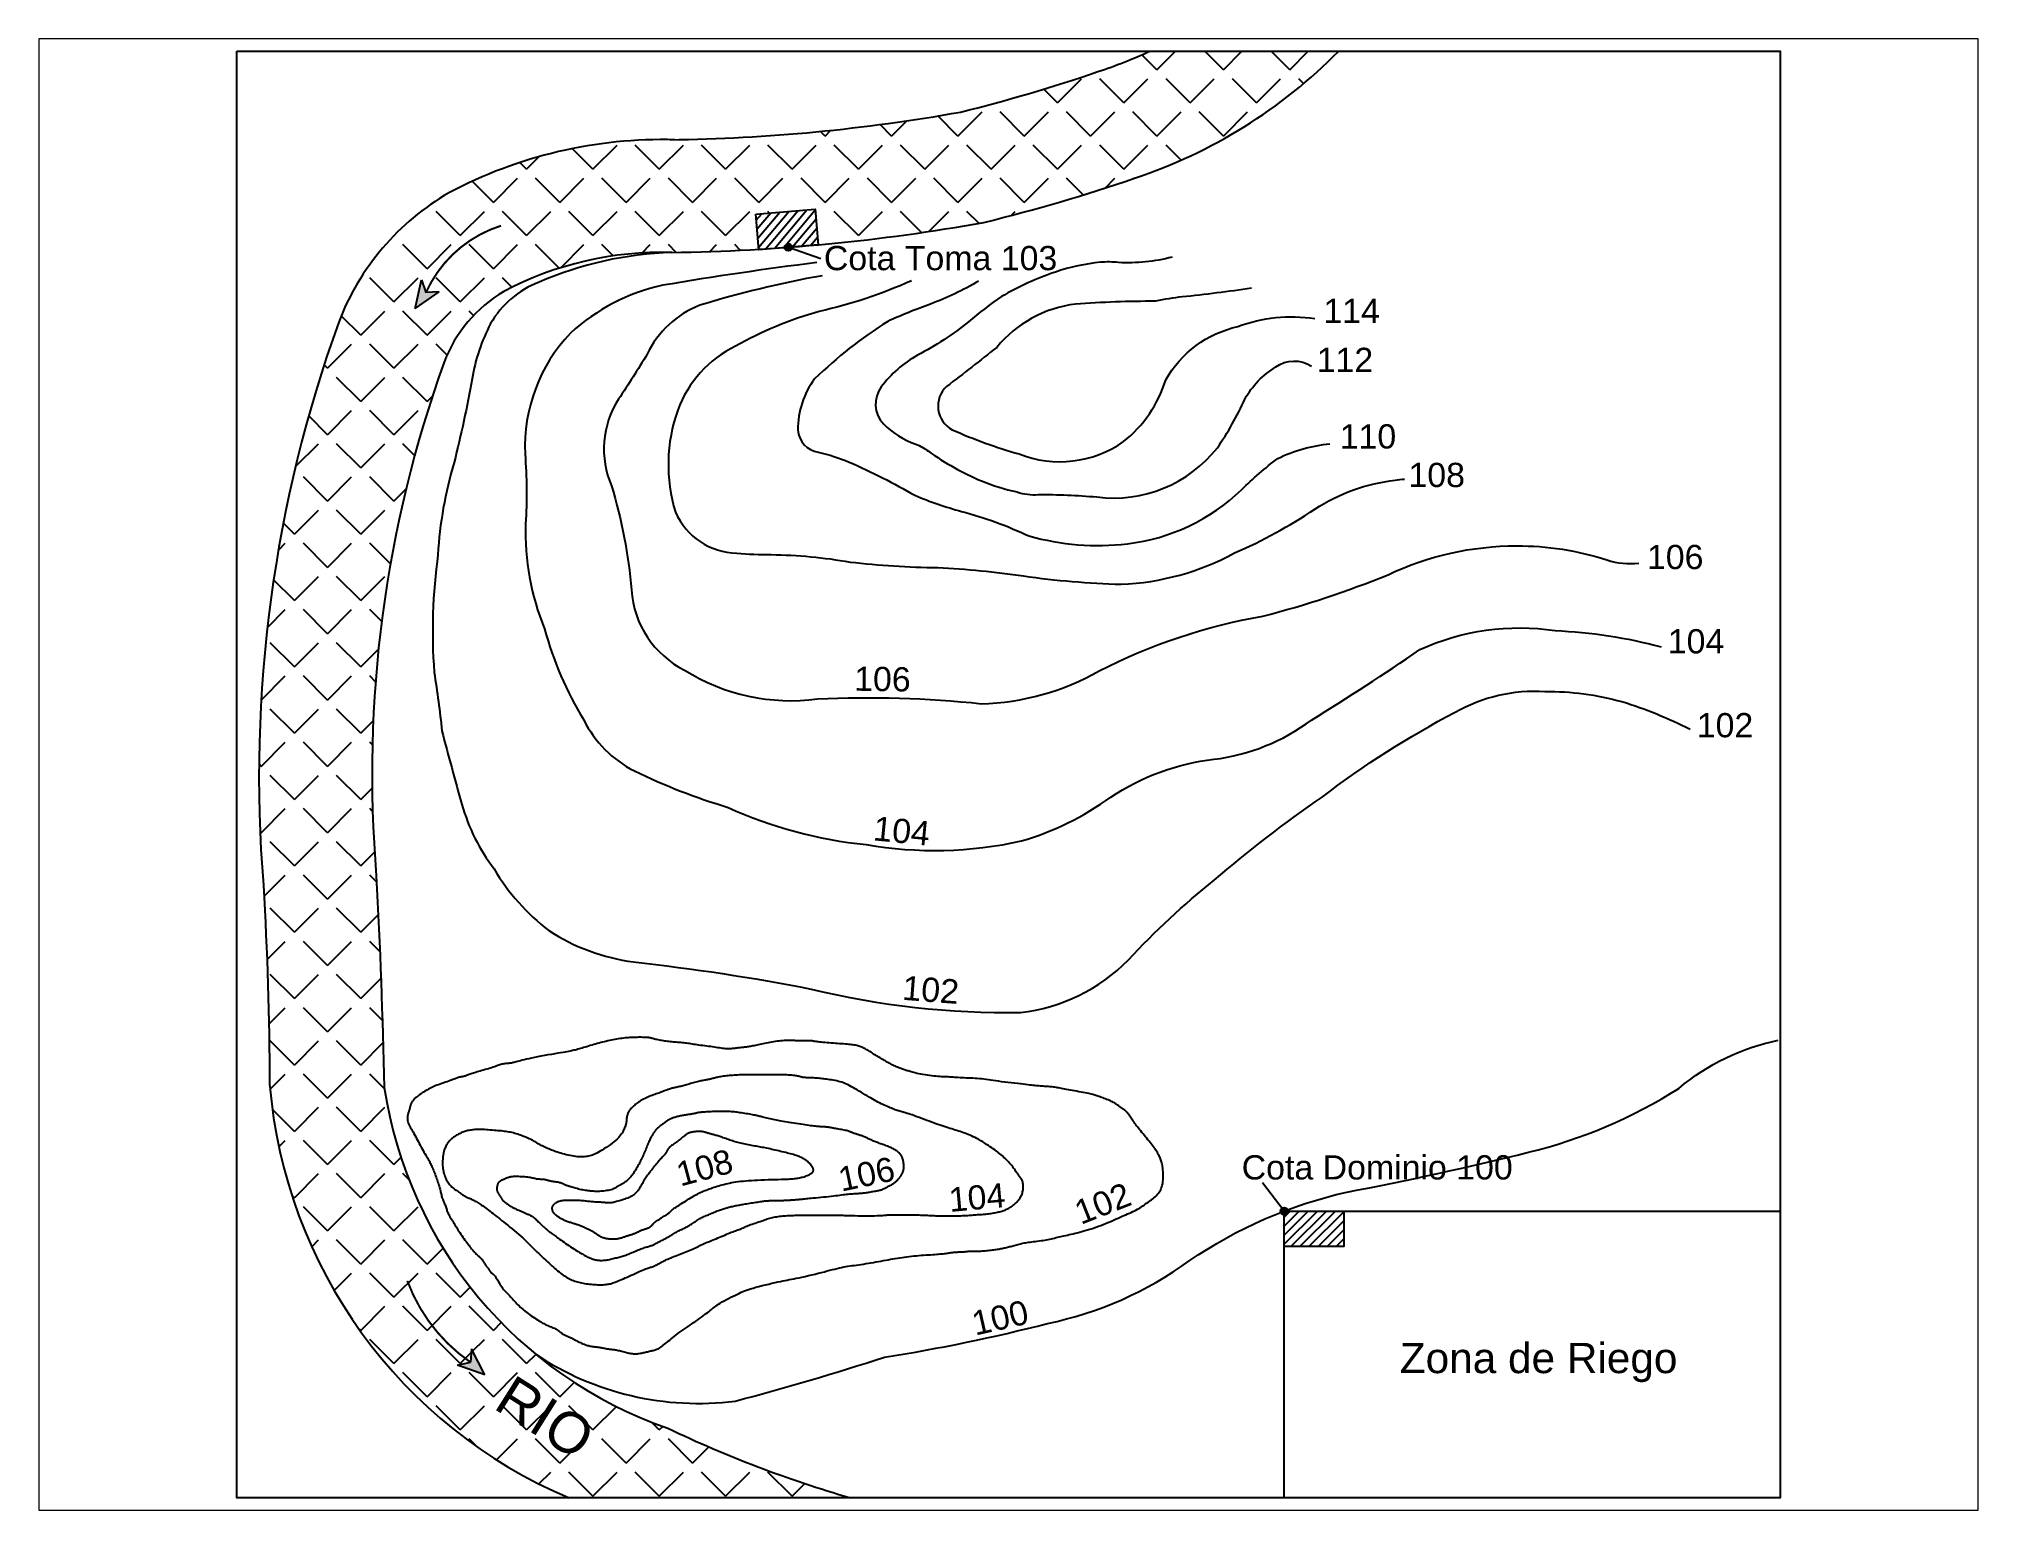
# Paper-space layout 'Presentación1' of a CAD drawing. Header units: millimetres. Extents: x 26 to 231, y 20 to 176.
# The model-space entities are those that its viewports show. They can reach past a viewport. Long polylines and large blocks are cut down to what shows.
import ezdxf

# ---------------------------------------------------------------- set-up
doc = ezdxf.new("R2010")
doc.units = ezdxf.units.MM
doc.styles.get("Standard").update_dxf_attribs({"font": 'arial.ttf'})

psp = doc.layouts.new('Presentación1')

msp = doc.modelspace()

# ---------------------------------------------------------------- texts
at = {"color": 2, "char_height": 8.4671, "width": 124.26, "attachment_point": 1}
for s, insert in [('{\\fArial|b0|i0|c0|p34;Cota Toma 103}', (1746.76, 4333.07)), ('Cota Dominio 100', (1892.69, 4015.44))]:
    msp.add_mtext(s, dxfattribs=dict(at, insert=insert))
at = {"width": 124.26, "attachment_point": 1}
for s, insert, char_height in [('{\\fArial|b0|i0|c0|p34;114}', (1921.22, 4314.62), 8.4671), ('{\\fArial|b0|i0|c0|p34;112}', (1918.89, 4297.5), 8.4671), ('{\\fArial|b0|i0|c0|p34;110}', (1926.93, 4270.78), 8.4671), ('{\\fArial|b0|i0|c0|p34;108}', (1950.94, 4257.31), 8.4671), ('{\\fArial|b0|i0|c0|p34;106}', (2034.24, 4228.65), 8.4671), ('{\\fArial|b0|i0|c0|p34;104}', (2041.52, 4199.21), 8.4671), ('{\\fArial|b0|i0|c0|p34;102}', (2051.65, 4169.9), 8.4671), ('{\\fArial|b0|i0|c0|p34;Zona de Riego}', (1947.91, 3949.91), 10.5838)]:
    msp.add_mtext(s, dxfattribs=dict(at, insert=insert, char_height=char_height))
for s, insert, char_height, rotation in [('{\\fArial|b0|i0|c0|p34;106}', (1757.4, 4186.17), 8.4671, 359.16604), ('{\\fArial|b0|i0|c0|p34;104}', (1764.54, 4133.9), 8.4671, 354.4002), ('{\\fArial|b0|i0|c0|p34;102}', (1774.57, 4078.2), 8.4671, 355.66719), ('{\\fArial|b0|i0|c0|p34;108}', (1694.43, 4012.66), 8.4671, 15.07804), ('{\\fArial|b0|i0|c0|p34;106}', (1751.1, 4010.99), 8.4671, 11.92706), ('{\\fArial|b0|i0|c0|p34;104}', (1790.03, 4004.06), 8.4671, 5.06857), ('{\\fArial|b0|i0|c0|p34;102}', (1833.4, 3998.96), 8.4671, 21.45684), ('{\\fArial|b0|i0|c0|p34;100}', (1797.74, 3960.68), 8.4671, 12.72723), ('{\\fArial|b0|i0|c0|p34;RIO}', (1638.41, 3939.16), 14.1118, 327.7873)]:
    msp.add_mtext(s, dxfattribs=dict(at, insert=insert, char_height=char_height, rotation=rotation))

# ---------------------------------------------------------------- hatches: boundary and pattern name
h = msp.add_hatch()
h.set_pattern_fill('ANGLE', color=256, scale=2.346326, angle=45, style=0)
h.set_pattern_definition([(45, (1225.706, 3061.898), (-11.58884, 11.58884), [11.91934, -4.46975]), (135, (1225.706, 3061.898), (-11.58884, -11.58884), [11.91934, -4.46975])])
h.paths.add_polyline_path([(1794.44, 4379.83, -0.040356), (1693.8, 4370.17, 0.128716), (1615.81, 4351.61, 0.1728), (1577.28, 4306.39, 0.107248), (1550.97, 4109.78, -0.0141), (1553.17, 4040.29, 0.279212), (1657.74, 3895.78), (1756.1, 3895.78, -0.041783), (1692.25, 3920.11, -0.278954), (1593.21, 4039.08, 0.006976), (1590.43, 4113.05, -0.107921), (1614.09, 4292.44, -0.169399), (1634.94, 4317.2, -0.128644), (1693.59, 4330.8, 0.011402), (1723.97, 4331.91), (1722.94, 4344.14), (1743.74, 4345.89), (1744.78, 4333.48, 0.021898), (1802.62, 4341.3, 0.022463), (1855.21, 4356.72, 0.1186), (1926.58, 4401.1), (1860.63, 4401.1, -0.0272), (1842.45, 4393.96, -0.021929)])
h.paths.add_polyline_path([(1612.43, 4317.03), (1603.99, 4311.25), (1606.24, 4321.23), (1607.78, 4316.83)], flags=16)
h.paths.add_polyline_path([(1623.66, 3947.79), (1628.37, 3938.7), (1618.74, 3942.15), (1623.29, 3943.14)], flags=16)
h.paths.add_polyline_path([(1637.31, 3944.03), (1670.87, 3922.88), (1659.32, 3904.56), (1625.76, 3925.7)], flags=24)
h = msp.add_hatch()
h.set_pattern_fill('ANSI31', color=256, scale=0.705589, angle=4.82382, style=0)
h.set_pattern_definition([(49.8238, (1403.1552, 4213.1213), (-1.71169, 1.445271), [])])
h.paths.add_polyline_path([(1743.74, 4345.89), (1722.94, 4344.14), (1723.99, 4331.74), (1744.78, 4333.49)])
h = msp.add_hatch(color=2)
h.paths.add_polyline_path([(1733.06, 4332.61, 0.414214), (1734.34, 4331.34), (1734.34, 4332.61), (1735.61, 4332.61, 1)])
h.paths.add_polyline_path([(1735.61, 4332.61), (1734.34, 4332.61), (1734.34, 4331.34, 0.414214)], flags=17)
h = msp.add_hatch(color=256)
h.paths.add_polyline_path([(1606.24, 4321.23), (1603.99, 4311.25), (1607.78, 4316.83)])
h.paths.add_polyline_path([(1612.43, 4317.03), (1607.78, 4316.83), (1603.99, 4311.25)])
h = msp.add_hatch(color=2)
h.paths.add_polyline_path([(1906.24, 3995.95, 0.414214), (1907.52, 3994.68), (1907.52, 3995.95), (1908.79, 3995.95, 1)])
h.paths.add_polyline_path([(1908.79, 3995.95), (1907.52, 3995.95), (1907.52, 3994.68, 0.414214)], flags=17)
h = msp.add_hatch()
h.set_pattern_fill('ANSI31', color=256, scale=0.705589, style=0)
h.set_pattern_definition([(45, (1577.8444, 3892.2908), (-1.584092, 1.584092), [])])
h.paths.add_polyline_path([(1928.38, 3995.95), (1907.52, 3995.95), (1907.52, 3983.51), (1928.38, 3983.51)])
h = msp.add_hatch(color=256)
h.paths.add_polyline_path([(1618.74, 3942.15), (1628.37, 3938.7), (1623.29, 3943.14)])
h.paths.add_polyline_path([(1623.66, 3947.79), (1623.29, 3943.14), (1628.37, 3938.7)])

# ---------------------------------------------------------------- linework, layer by layer
at = {"color": 2}
for p, q in [((1734.39, 4332.61), (1745.7, 4328.68)), ((1907.52, 3995.95), (1899.99, 4005.76))]:
    msp.add_line(p, q, dxfattribs=at)
for p, q in [((1603.99, 4311.25), (1606.24, 4321.23)), ((1603.99, 4311.25), (1612.43, 4317.03)), ((1606.24, 4321.23), (1607.78, 4316.83)), ((1612.43, 4317.03), (1607.78, 4316.83)), ((1907.52, 3995.95), (2080.78, 3995.95)), ((1907.52, 3895.78), (1907.52, 3995.95)), ((1618.74, 3942.15), (1623.29, 3943.14)), ((1623.66, 3947.79), (1623.29, 3943.14)), ((1628.37, 3938.7), (1623.66, 3947.79)), ((1628.37, 3938.7), (1618.74, 3942.15))]:
    msp.add_line(p, q)
for points in [[(1541.71, 4401.1), (2080.78, 4401.1), (2080.78, 3895.78), (1541.71, 3895.78)], [(1722.94, 4344.14), (1743.74, 4345.89), (1744.78, 4333.49), (1723.99, 4331.74)], [(1673.07, 4055.74), (1672.46, 4055.62), (1671.85, 4055.5), (1671.25, 4055.36), (1670.65, 4055.22), (1670.05, 4055.08), (1669.45, 4054.93), (1668.85, 4054.77), (1668.24, 4054.6), (1667.62, 4054.43), (1667.01, 4054.26), (1666.39, 4054.08), (1665.77, 4053.9), (1665.16, 4053.72), (1664.56, 4053.54), (1663.98, 4053.36), (1663.41, 4053.19), (1662.85, 4053.03), (1662.32, 4052.87), (1661.8, 4052.72), (1661.3, 4052.58), (1660.81, 4052.45), (1660.34, 4052.32), (1659.88, 4052.2), (1659.44, 4052.1), (1659, 4052), (1658.56, 4051.91), (1658.1, 4051.81), (1657.59, 4051.72), (1657.02, 4051.62), (1656.38, 4051.5), (1655.64, 4051.38), (1654.79, 4051.23), (1653.81, 4051.06), (1652.73, 4050.88), (1651.57, 4050.67), (1650.36, 4050.46), (1649.14, 4050.24), (1647.93, 4050.01), (1646.75, 4049.79), (1645.64, 4049.57), (1644.62, 4049.36), (1643.68, 4049.15), (1642.84, 4048.96), (1642.07, 4048.78), (1641.38, 4048.61), (1640.76, 4048.45), (1640.2, 4048.3), (1639.72, 4048.17), (1639.28, 4048.05), (1638.9, 4047.95), (1638.55, 4047.86), (1638.24, 4047.78), (1637.94, 4047.71), (1637.65, 4047.66), (1637.36, 4047.61), (1637.06, 4047.57), (1636.74, 4047.53), (1636.41, 4047.5), (1636.06, 4047.47), (1635.7, 4047.44), (1635.34, 4047.4), (1634.98, 4047.35), (1634.62, 4047.29), (1634.26, 4047.22), (1633.91, 4047.13), (1633.57, 4047.03), (1633.22, 4046.91), (1632.86, 4046.77), (1632.49, 4046.63), (1632.09, 4046.48), (1631.66, 4046.33), (1631.19, 4046.17), (1630.68, 4046), (1630.14, 4045.84), (1629.58, 4045.67), (1628.99, 4045.51), (1628.4, 4045.34), (1627.82, 4045.18), (1627.24, 4045.01), (1626.69, 4044.86), (1626.16, 4044.7), (1625.66, 4044.55), (1625.19, 4044.4), (1624.75, 4044.26), (1624.33, 4044.12), (1623.93, 4043.99), (1623.55, 4043.85), (1623.2, 4043.73), (1622.87, 4043.6), (1622.55, 4043.48), (1622.25, 4043.37), (1621.96, 4043.27), (1621.69, 4043.17), (1621.43, 4043.08), (1621.19, 4043.01), (1620.95, 4042.95), (1620.71, 4042.9), (1620.49, 4042.86), (1620.26, 4042.82), (1620.04, 4042.79), (1619.81, 4042.76), (1619.58, 4042.72), (1619.34, 4042.66), (1619.09, 4042.6), (1618.83, 4042.51), (1618.55, 4042.41), (1618.25, 4042.29), (1617.93, 4042.16), (1617.57, 4042.01), (1617.18, 4041.85), (1616.74, 4041.68), (1616.26, 4041.5), (1615.74, 4041.31), (1615.17, 4041.12), (1614.58, 4040.92), (1613.97, 4040.71), (1613.35, 4040.51), (1612.73, 4040.3), (1612.13, 4040.08), (1611.56, 4039.87), (1611.02, 4039.66), (1610.51, 4039.45), (1610.03, 4039.24), (1609.57, 4039.02), (1609.12, 4038.79), (1608.68, 4038.56), (1608.25, 4038.31), (1607.81, 4038.05), (1607.37, 4037.78), (1606.93, 4037.5), (1606.49, 4037.22), (1606.07, 4036.93), (1605.66, 4036.65), (1605.28, 4036.38), (1604.92, 4036.12), (1604.61, 4035.88), (1604.33, 4035.66), (1604.09, 4035.47), (1603.88, 4035.29), (1603.7, 4035.12), (1603.54, 4034.95), (1603.39, 4034.79), (1603.26, 4034.62), (1603.13, 4034.45), (1603.01, 4034.27), (1602.89, 4034.07), (1602.77, 4033.87), (1602.66, 4033.67), (1602.56, 4033.46), (1602.47, 4033.25), (1602.38, 4033.04), (1602.31, 4032.84), (1602.25, 4032.64), (1602.2, 4032.45), (1602.16, 4032.26), (1602.13, 4032.08), (1602.09, 4031.89), (1602.06, 4031.71), (1602.01, 4031.52), (1601.97, 4031.34), (1601.91, 4031.15), (1601.84, 4030.95), (1601.76, 4030.74), (1601.69, 4030.53), (1601.61, 4030.31), (1601.54, 4030.07), (1601.46, 4029.82), (1601.4, 4029.55), (1601.35, 4029.27), (1601.3, 4028.96), (1601.28, 4028.65), (1601.28, 4028.31), (1601.3, 4027.96), (1601.35, 4027.59), (1601.44, 4027.21), (1601.56, 4026.81), (1601.72, 4026.4), (1601.91, 4025.97), (1602.14, 4025.52), (1602.39, 4025.06), (1602.67, 4024.58), (1602.96, 4024.08), (1603.26, 4023.57), (1603.56, 4023.03), (1603.87, 4022.48), (1604.18, 4021.9), (1604.5, 4021.32), (1604.81, 4020.72), (1605.13, 4020.12), (1605.45, 4019.52), (1605.77, 4018.91), (1606.09, 4018.31), (1606.42, 4017.72), (1606.75, 4017.13), (1607.07, 4016.56), (1607.38, 4016.01), (1607.69, 4015.49), (1607.98, 4014.99), (1608.26, 4014.51), (1608.51, 4014.08), (1608.74, 4013.67), (1608.96, 4013.3), (1609.16, 4012.94), (1609.34, 4012.6), (1609.52, 4012.26), (1609.69, 4011.9), (1609.86, 4011.53), (1610.03, 4011.14), (1610.2, 4010.71), (1610.38, 4010.26), (1610.57, 4009.78), (1610.75, 4009.28), (1610.93, 4008.78), (1611.11, 4008.27), (1611.29, 4007.77), (1611.47, 4007.27), (1611.64, 4006.8), (1611.8, 4006.33), (1611.96, 4005.88), (1612.11, 4005.45), (1612.25, 4005.02), (1612.38, 4004.61), (1612.5, 4004.21), (1612.61, 4003.81), (1612.71, 4003.43), (1612.8, 4003.05), (1612.88, 4002.67), (1612.96, 4002.3), (1613.05, 4001.93), (1613.14, 4001.56), (1613.24, 4001.18), (1613.36, 4000.8), (1613.49, 4000.41), (1613.64, 4000.02), (1613.79, 3999.63), (1613.95, 3999.24), (1614.11, 3998.85), (1614.27, 3998.47), (1614.42, 3998.09), (1614.56, 3997.73), (1614.68, 3997.38), (1614.79, 3997.04), (1614.9, 3996.71), (1615, 3996.38), (1615.11, 3996.05), (1615.23, 3995.72), (1615.37, 3995.39), (1615.52, 3995.05), (1615.7, 3994.7), (1615.91, 3994.34), (1616.13, 3993.97), (1616.36, 3993.59), (1616.61, 3993.2), (1616.86, 3992.8), (1617.12, 3992.4), (1617.37, 3992), (1617.63, 3991.59), (1617.88, 3991.17), (1618.14, 3990.74), (1618.4, 3990.3), (1618.67, 3989.86), (1618.95, 3989.4), (1619.25, 3988.92), (1619.57, 3988.43), (1619.92, 3987.92), (1620.27, 3987.4), (1620.65, 3986.87), (1621.02, 3986.34), (1621.4, 3985.82), (1621.78, 3985.31), (1622.14, 3984.82), (1622.49, 3984.35), (1622.82, 3983.91), (1623.14, 3983.5), (1623.43, 3983.12), (1623.71, 3982.76), (1623.97, 3982.44), (1624.22, 3982.13), (1624.46, 3981.85), (1624.69, 3981.6), (1624.9, 3981.37), (1625.11, 3981.15), (1625.31, 3980.96), (1625.51, 3980.78), (1625.69, 3980.61), (1625.88, 3980.45), (1626.06, 3980.3), (1626.23, 3980.14), (1626.4, 3979.99), (1626.57, 3979.84), (1626.74, 3979.68), (1626.9, 3979.52), (1627.06, 3979.35), (1627.21, 3979.17), (1627.36, 3978.99), (1627.51, 3978.79), (1627.66, 3978.58), (1627.8, 3978.36), (1627.93, 3978.13), (1628.07, 3977.9), (1628.2, 3977.68), (1628.33, 3977.46), (1628.46, 3977.26), (1628.58, 3977.07), (1628.7, 3976.9), (1628.83, 3976.75), (1628.95, 3976.61), (1629.06, 3976.48), (1629.18, 3976.35), (1629.28, 3976.22), (1629.39, 3976.09), (1629.49, 3975.95), (1629.58, 3975.8), (1629.68, 3975.64), (1629.77, 3975.47), (1629.86, 3975.3), (1629.96, 3975.13), (1630.07, 3974.97), (1630.19, 3974.81), (1630.32, 3974.66), (1630.47, 3974.53), (1630.64, 3974.4), (1630.82, 3974.26), (1631.01, 3974.11), (1631.22, 3973.93), (1631.44, 3973.72), (1631.67, 3973.46), (1631.91, 3973.15), (1632.17, 3972.78), (1632.43, 3972.36), (1632.71, 3971.9), (1632.99, 3971.41), (1633.28, 3970.91), (1633.59, 3970.41), (1633.9, 3969.92), (1634.22, 3969.45), (1634.55, 3969.01), (1634.88, 3968.6), (1635.23, 3968.21), (1635.57, 3967.84), (1635.92, 3967.48), (1636.27, 3967.13), (1636.63, 3966.77), (1636.98, 3966.4), (1637.33, 3966.02), (1637.68, 3965.63), (1638.03, 3965.23), (1638.39, 3964.82), (1638.75, 3964.41), (1639.12, 3964), (1639.5, 3963.59), (1639.89, 3963.19), (1640.29, 3962.79), (1640.71, 3962.4), (1641.14, 3962.02), (1641.58, 3961.64), (1642.04, 3961.26), (1642.51, 3960.88), (1643, 3960.5), (1643.5, 3960.12), (1644.03, 3959.74), (1644.56, 3959.36), (1645.1, 3958.98), (1645.64, 3958.61), (1646.18, 3958.26), (1646.7, 3957.92), (1647.19, 3957.6), (1647.67, 3957.32), (1648.11, 3957.06), (1648.52, 3956.82), (1648.91, 3956.61), (1649.29, 3956.42), (1649.65, 3956.25), (1650.01, 3956.08), (1650.37, 3955.93), (1650.73, 3955.78), (1651.1, 3955.62), (1651.48, 3955.47), (1651.86, 3955.32), (1652.24, 3955.16), (1652.61, 3954.99), (1652.97, 3954.83), (1653.31, 3954.65), (1653.63, 3954.46), (1653.93, 3954.27), (1654.2, 3954.07), (1654.46, 3953.87), (1654.7, 3953.67), (1654.94, 3953.47), (1655.17, 3953.29), (1655.4, 3953.11), (1655.64, 3952.95), (1655.88, 3952.81), (1656.13, 3952.68), (1656.38, 3952.57), (1656.64, 3952.46), (1656.9, 3952.36), (1657.16, 3952.26), (1657.42, 3952.15), (1657.68, 3952.04), (1657.94, 3951.92), (1658.2, 3951.8), (1658.47, 3951.66), (1658.75, 3951.51), (1659.04, 3951.35), (1659.35, 3951.19), (1659.68, 3951.01), (1660.04, 3950.82), (1660.42, 3950.62), (1660.84, 3950.41), (1661.26, 3950.2), (1661.7, 3950), (1662.14, 3949.8), (1662.58, 3949.61), (1663.01, 3949.43), (1663.41, 3949.27), (1663.8, 3949.14), (1664.16, 3949.03), (1664.5, 3948.93), (1664.83, 3948.85), (1665.16, 3948.78), (1665.48, 3948.72), (1665.8, 3948.67), (1666.12, 3948.63), (1666.46, 3948.58), (1666.8, 3948.54), (1667.15, 3948.5), (1667.5, 3948.46), (1667.85, 3948.42), (1668.21, 3948.37), (1668.56, 3948.32), (1668.91, 3948.27), (1669.25, 3948.2), (1669.59, 3948.14), (1669.93, 3948.07), (1670.26, 3948), (1670.58, 3947.93), (1670.9, 3947.87), (1671.22, 3947.81), (1671.54, 3947.76), (1671.85, 3947.72), (1672.16, 3947.69), (1672.48, 3947.66), (1672.8, 3947.64), (1673.12, 3947.61), (1673.46, 3947.57), (1673.8, 3947.52), (1674.16, 3947.46), (1674.54, 3947.38), (1674.93, 3947.29), (1675.33, 3947.18), (1675.74, 3947.07), (1676.16, 3946.95), (1676.58, 3946.84), (1677, 3946.72), (1677.42, 3946.61), (1677.85, 3946.5), (1678.26, 3946.41), (1678.68, 3946.32), (1679.09, 3946.25), (1679.5, 3946.19), (1679.91, 3946.15), (1680.31, 3946.12), (1680.71, 3946.1), (1681.11, 3946.11), (1681.51, 3946.12), (1681.9, 3946.16), (1682.29, 3946.2), (1682.67, 3946.26), (1683.05, 3946.33), (1683.42, 3946.4), (1683.79, 3946.48), (1684.15, 3946.56), (1684.5, 3946.65), (1684.85, 3946.73), (1685.19, 3946.82), (1685.52, 3946.9), (1685.85, 3946.99), (1686.18, 3947.07), (1686.5, 3947.14), (1686.82, 3947.21), (1687.13, 3947.28), (1687.45, 3947.35), (1687.77, 3947.43), (1688.09, 3947.53), (1688.42, 3947.65), (1688.76, 3947.8), (1689.11, 3947.98), (1689.47, 3948.2), (1689.85, 3948.45), (1690.24, 3948.74), (1690.65, 3949.05), (1691.07, 3949.39), (1691.51, 3949.74), (1691.96, 3950.12), (1692.42, 3950.5), (1692.9, 3950.9), (1693.4, 3951.3), (1693.92, 3951.71), (1694.47, 3952.13), (1695.03, 3952.57), (1695.63, 3953.02), (1696.25, 3953.48), (1696.91, 3953.95), (1697.6, 3954.44), (1698.31, 3954.94), (1699.05, 3955.44), (1699.79, 3955.95), (1700.53, 3956.46), (1701.27, 3956.97), (1701.99, 3957.47), (1702.69, 3957.96), (1703.35, 3958.43), (1703.98, 3958.89), (1704.58, 3959.33), (1705.15, 3959.76), (1705.68, 3960.16), (1706.18, 3960.55), (1706.65, 3960.91), (1707.09, 3961.26), (1707.49, 3961.59), (1707.87, 3961.9), (1708.25, 3962.2), (1708.64, 3962.5), (1709.05, 3962.8), (1709.5, 3963.11), (1710, 3963.44), (1710.58, 3963.8), (1711.23, 3964.18), (1711.94, 3964.58), (1712.7, 3965), (1713.49, 3965.42), (1714.29, 3965.83), (1715.08, 3966.24), (1715.85, 3966.62), (1716.57, 3966.97), (1717.23, 3967.29), (1717.86, 3967.57), (1718.47, 3967.84), (1719.08, 3968.08), (1719.72, 3968.32), (1720.41, 3968.56), (1721.17, 3968.8), (1722.03, 3969.05), (1723, 3969.32), (1724.05, 3969.6), (1725.17, 3969.89), (1726.32, 3970.18), (1727.47, 3970.46), (1728.61, 3970.73), (1729.69, 3970.97), (1730.69, 3971.2), (1731.6, 3971.39), (1732.42, 3971.55), (1733.19, 3971.7), (1733.94, 3971.84), (1734.67, 3971.98), (1735.43, 3972.12), (1736.23, 3972.28), (1737.11, 3972.45), (1738.07, 3972.66), (1739.11, 3972.88), (1740.22, 3973.13), (1741.35, 3973.39), (1742.51, 3973.66), (1743.67, 3973.93), (1744.8, 3974.21), (1745.89, 3974.49), (1746.93, 3974.75), (1747.91, 3975.01), (1748.84, 3975.25), (1749.73, 3975.49), (1750.58, 3975.7), (1751.39, 3975.91), (1752.18, 3976.09), (1752.95, 3976.26), (1753.7, 3976.41), (1754.44, 3976.54), (1755.17, 3976.65), (1755.91, 3976.76), (1756.65, 3976.87), (1757.39, 3976.97), (1758.16, 3977.08), (1758.95, 3977.19), (1759.76, 3977.31), (1760.59, 3977.43), (1761.44, 3977.57), (1762.3, 3977.71), (1763.17, 3977.86), (1764.05, 3978.01), (1764.92, 3978.17), (1765.79, 3978.33), (1766.65, 3978.49), (1767.5, 3978.65), (1768.34, 3978.8), (1769.17, 3978.96), (1770, 3979.11), (1770.82, 3979.26), (1771.64, 3979.4), (1772.46, 3979.53), (1773.28, 3979.66), (1774.1, 3979.77), (1774.91, 3979.88), (1775.73, 3979.99), (1776.55, 3980.08), (1777.38, 3980.17), (1778.22, 3980.26), (1779.06, 3980.34), (1779.9, 3980.41), (1780.75, 3980.48), (1781.6, 3980.54), (1782.43, 3980.6), (1783.24, 3980.66), (1784.02, 3980.71), (1784.78, 3980.76), (1785.49, 3980.81), (1786.16, 3980.86), (1786.79, 3980.91), (1787.37, 3980.95), (1787.92, 3981), (1788.42, 3981.05), (1788.89, 3981.1), (1789.32, 3981.15), (1789.72, 3981.2), (1790.09, 3981.26), (1790.44, 3981.31), (1790.76, 3981.37), (1791.07, 3981.42), (1791.38, 3981.47), (1791.68, 3981.52), (1791.99, 3981.56), (1792.3, 3981.59), (1792.64, 3981.62), (1792.98, 3981.63), (1793.34, 3981.64), (1793.7, 3981.65), (1794.06, 3981.66), (1794.42, 3981.66), (1794.78, 3981.68), (1795.13, 3981.69), (1795.47, 3981.72), (1795.8, 3981.75), (1796.13, 3981.78), (1796.46, 3981.82), (1796.78, 3981.86), (1797.11, 3981.89), (1797.44, 3981.92), (1797.78, 3981.94), (1798.14, 3981.95), (1798.5, 3981.96), (1798.88, 3981.96), (1799.27, 3981.95), (1799.69, 3981.95), (1800.11, 3981.95), (1800.57, 3981.96), (1801.04, 3981.97), (1801.53, 3981.99), (1802.04, 3982.02), (1802.57, 3982.05), (1803.1, 3982.1), (1803.63, 3982.15), (1804.16, 3982.2), (1804.67, 3982.25), (1805.18, 3982.31), (1805.66, 3982.37), (1806.12, 3982.43), (1806.56, 3982.49), (1806.99, 3982.55), (1807.41, 3982.62), (1807.81, 3982.68), (1808.2, 3982.75), (1808.59, 3982.82), (1808.97, 3982.9), (1809.34, 3982.97), (1809.72, 3983.05), (1810.09, 3983.14), (1810.46, 3983.23), (1810.84, 3983.32), (1811.22, 3983.41), (1811.61, 3983.51), (1812.01, 3983.62), (1812.42, 3983.73), (1812.84, 3983.84), (1813.26, 3983.95), (1813.68, 3984.06), (1814.11, 3984.17), (1814.53, 3984.28), (1814.96, 3984.39), (1815.39, 3984.5), (1815.81, 3984.6), (1816.25, 3984.69), (1816.7, 3984.79), (1817.17, 3984.88), (1817.67, 3984.97), (1818.19, 3985.05), (1818.75, 3985.13), (1819.35, 3985.21), (1819.97, 3985.29), (1820.62, 3985.36), (1821.29, 3985.44), (1821.96, 3985.52), (1822.63, 3985.61), (1823.28, 3985.7), (1823.92, 3985.8), (1824.53, 3985.91), (1825.12, 3986.02), (1825.68, 3986.14), (1826.23, 3986.27), (1826.77, 3986.39), (1827.31, 3986.52), (1827.84, 3986.65), (1828.38, 3986.78), (1828.92, 3986.91), (1829.48, 3987.04), (1830.04, 3987.17), (1830.62, 3987.3), (1831.22, 3987.43), (1831.84, 3987.57), (1832.48, 3987.71), (1833.14, 3987.87), (1833.83, 3988.03), (1834.54, 3988.19), (1835.28, 3988.37), (1836.03, 3988.57), (1836.81, 3988.77), (1837.61, 3988.99), (1838.42, 3989.22), (1839.24, 3989.47), (1840.08, 3989.74), (1840.93, 3990.02), (1841.78, 3990.31), (1842.63, 3990.62), (1843.47, 3990.93), (1844.3, 3991.25), (1845.12, 3991.58), (1845.92, 3991.9), (1846.69, 3992.23), (1847.44, 3992.56), (1848.18, 3992.88), (1848.89, 3993.2), (1849.58, 3993.51), (1850.26, 3993.82), (1850.93, 3994.12), (1851.58, 3994.4), (1852.22, 3994.68), (1852.85, 3994.96), (1853.47, 3995.22), (1854.07, 3995.48), (1854.65, 3995.74), (1855.22, 3996.01), (1855.76, 3996.27), (1856.28, 3996.55), (1856.78, 3996.83), (1857.26, 3997.12), (1857.72, 3997.42), (1858.16, 3997.72), (1858.6, 3998.03), (1859.03, 3998.34), (1859.46, 3998.65), (1859.9, 3998.97), (1860.34, 3999.28), (1860.77, 3999.6), (1861.21, 3999.92), (1861.64, 4000.25), (1862.06, 4000.59), (1862.47, 4000.94), (1862.86, 4001.3), (1863.22, 4001.68), (1863.56, 4002.07), (1863.87, 4002.49), (1864.15, 4002.93), (1864.4, 4003.4), (1864.62, 4003.9), (1864.81, 4004.44), (1864.96, 4005.01), (1865.09, 4005.62), (1865.17, 4006.27), (1865.23, 4006.95), (1865.26, 4007.64), (1865.27, 4008.34), (1865.26, 4009.03), (1865.22, 4009.7), (1865.18, 4010.33), (1865.12, 4010.91), (1865.05, 4011.43), (1864.98, 4011.9), (1864.9, 4012.33), (1864.8, 4012.72), (1864.7, 4013.09), (1864.59, 4013.44), (1864.46, 4013.78), (1864.33, 4014.13), (1864.18, 4014.48), (1864.02, 4014.85), (1863.85, 4015.22), (1863.66, 4015.6), (1863.45, 4016), (1863.23, 4016.4), (1862.98, 4016.81), (1862.72, 4017.22), (1862.43, 4017.65), (1862.12, 4018.08), (1861.8, 4018.52), (1861.45, 4018.97), (1861.09, 4019.43), (1860.71, 4019.9), (1860.32, 4020.38), (1859.92, 4020.87), (1859.5, 4021.37), (1859.08, 4021.88), (1858.66, 4022.4), (1858.24, 4022.91), (1857.83, 4023.42), (1857.43, 4023.92), (1857.04, 4024.4), (1856.66, 4024.87), (1856.31, 4025.32), (1855.99, 4025.75), (1855.67, 4026.16), (1855.38, 4026.56), (1855.1, 4026.94), (1854.83, 4027.32), (1854.57, 4027.69), (1854.32, 4028.05), (1854.08, 4028.41), (1853.84, 4028.77), (1853.61, 4029.11), (1853.38, 4029.45), (1853.15, 4029.77), (1852.92, 4030.07), (1852.69, 4030.35), (1852.46, 4030.6), (1852.22, 4030.83), (1851.99, 4031.04), (1851.75, 4031.22), (1851.51, 4031.39), (1851.28, 4031.55), (1851.04, 4031.7), (1850.81, 4031.85), (1850.59, 4032), (1850.37, 4032.16), (1850.16, 4032.32), (1849.94, 4032.48), (1849.72, 4032.65), (1849.5, 4032.82), (1849.27, 4032.99), (1849.03, 4033.17), (1848.77, 4033.35), (1848.5, 4033.53), (1848.21, 4033.71), (1847.91, 4033.89), (1847.58, 4034.07), (1847.23, 4034.25), (1846.87, 4034.43), (1846.48, 4034.61), (1846.06, 4034.79), (1845.63, 4034.96), (1845.18, 4035.14), (1844.71, 4035.3), (1844.25, 4035.47), (1843.79, 4035.63), (1843.34, 4035.78), (1842.91, 4035.93), (1842.5, 4036.07), (1842.13, 4036.2), (1841.77, 4036.32), (1841.42, 4036.44), (1841.06, 4036.56), (1840.68, 4036.67), (1840.26, 4036.78), (1839.8, 4036.9), (1839.27, 4037.01), (1838.68, 4037.13), (1838.02, 4037.26), (1837.32, 4037.38), (1836.58, 4037.51), (1835.82, 4037.64), (1835.05, 4037.77), (1834.3, 4037.9), (1833.56, 4038.03), (1832.85, 4038.16), (1832.18, 4038.29), (1831.54, 4038.42), (1830.93, 4038.54), (1830.35, 4038.66), (1829.79, 4038.77), (1829.27, 4038.87), (1828.77, 4038.96), (1828.29, 4039.04), (1827.84, 4039.11), (1827.4, 4039.18), (1826.97, 4039.23), (1826.54, 4039.28), (1826.12, 4039.32), (1825.69, 4039.36), (1825.25, 4039.4), (1824.79, 4039.43), (1824.33, 4039.47), (1823.86, 4039.5), (1823.37, 4039.54), (1822.88, 4039.57), (1822.39, 4039.61), (1821.89, 4039.64), (1821.39, 4039.68), (1820.89, 4039.73), (1820.38, 4039.78), (1819.84, 4039.83), (1819.27, 4039.89), (1818.64, 4039.96), (1817.95, 4040.03), (1817.19, 4040.12), (1816.34, 4040.22), (1815.4, 4040.33), (1814.37, 4040.45), (1813.29, 4040.58), (1812.18, 4040.72), (1811.05, 4040.86), (1809.92, 4041), (1808.83, 4041.14), (1807.78, 4041.28), (1806.81, 4041.42), (1805.89, 4041.55), (1805.03, 4041.67), (1804.2, 4041.79), (1803.41, 4041.89), (1802.64, 4041.99), (1801.87, 4042.08), (1801.1, 4042.15), (1800.33, 4042.22), (1799.55, 4042.27), (1798.76, 4042.31), (1797.98, 4042.35), (1797.21, 4042.38), (1796.46, 4042.42), (1795.73, 4042.45), (1795.02, 4042.48), (1794.34, 4042.52), (1793.69, 4042.56), (1793.07, 4042.6), (1792.46, 4042.65), (1791.87, 4042.69), (1791.3, 4042.73), (1790.73, 4042.77), (1790.16, 4042.8), (1789.59, 4042.82), (1789.02, 4042.84), (1788.44, 4042.86), (1787.84, 4042.88), (1787.22, 4042.91), (1786.58, 4042.95), (1785.91, 4043.01), (1785.2, 4043.07), (1784.46, 4043.16), (1783.69, 4043.26), (1782.9, 4043.38), (1782.12, 4043.51), (1781.36, 4043.64), (1780.61, 4043.78), (1779.92, 4043.92), (1779.27, 4044.05), (1778.69, 4044.19), (1778.17, 4044.31), (1777.7, 4044.44), (1777.27, 4044.55), (1776.89, 4044.67), (1776.53, 4044.77), (1776.19, 4044.88), (1775.86, 4044.98), (1775.54, 4045.08), (1775.23, 4045.17), (1774.91, 4045.27), (1774.6, 4045.37), (1774.27, 4045.47), (1773.94, 4045.59), (1773.6, 4045.71), (1773.25, 4045.85), (1772.88, 4046), (1772.5, 4046.16), (1772.11, 4046.33), (1771.72, 4046.52), (1771.33, 4046.7), (1770.94, 4046.89), (1770.57, 4047.08), (1770.2, 4047.27), (1769.86, 4047.46), (1769.52, 4047.64), (1769.2, 4047.83), (1768.87, 4048.01), (1768.55, 4048.2), (1768.22, 4048.39), (1767.89, 4048.59), (1767.54, 4048.79), (1767.17, 4049.01), (1766.79, 4049.23), (1766.4, 4049.46), (1765.99, 4049.69), (1765.59, 4049.93), (1765.18, 4050.17), (1764.78, 4050.42), (1764.37, 4050.67), (1763.98, 4050.91), (1763.59, 4051.16), (1763.22, 4051.4), (1762.84, 4051.64), (1762.48, 4051.88), (1762.12, 4052.1), (1761.76, 4052.32), (1761.41, 4052.52), (1761.06, 4052.71), (1760.72, 4052.89), (1760.37, 4053.05), (1760.02, 4053.2), (1759.67, 4053.34), (1759.32, 4053.47), (1758.96, 4053.58), (1758.59, 4053.68), (1758.22, 4053.77), (1757.82, 4053.85), (1757.41, 4053.92), (1756.98, 4053.99), (1756.52, 4054.05), (1756.03, 4054.1), (1755.5, 4054.15), (1754.93, 4054.2), (1754.31, 4054.26), (1753.66, 4054.31), (1752.97, 4054.36), (1752.26, 4054.41), (1751.54, 4054.47), (1750.8, 4054.52), (1750.06, 4054.57), (1749.32, 4054.63), (1748.6, 4054.68), (1747.89, 4054.74), (1747.21, 4054.79), (1746.56, 4054.84), (1745.95, 4054.9), (1745.39, 4054.95), (1744.88, 4055.01), (1744.43, 4055.07), (1744.05, 4055.12), (1743.71, 4055.18), (1743.42, 4055.23), (1743.15, 4055.28), (1742.88, 4055.33), (1742.61, 4055.37), (1742.31, 4055.4), (1741.97, 4055.42), (1741.59, 4055.43), (1741.16, 4055.43), (1740.7, 4055.42), (1740.22, 4055.41), (1739.73, 4055.4), (1739.25, 4055.39), (1738.78, 4055.39), (1738.34, 4055.39), (1737.94, 4055.39), (1737.57, 4055.41), (1737.21, 4055.42), (1736.87, 4055.44), (1736.52, 4055.47), (1736.17, 4055.49), (1735.79, 4055.51), (1735.39, 4055.52), (1734.95, 4055.53), (1734.47, 4055.53), (1733.96, 4055.53), (1733.42, 4055.51), (1732.85, 4055.49), (1732.27, 4055.45), (1731.66, 4055.4), (1731.05, 4055.34), (1730.42, 4055.27), (1729.78, 4055.18), (1729.15, 4055.08), (1728.51, 4054.97), (1727.88, 4054.86), (1727.26, 4054.74), (1726.64, 4054.62), (1726.05, 4054.5), (1725.47, 4054.38), (1724.91, 4054.26), (1724.37, 4054.14), (1723.85, 4054.02), (1723.35, 4053.91), (1722.87, 4053.81), (1722.42, 4053.71), (1721.98, 4053.62), (1721.57, 4053.54), (1721.18, 4053.47), (1720.81, 4053.4), (1720.44, 4053.34), (1720.09, 4053.28), (1719.74, 4053.23), (1719.39, 4053.18), (1719.04, 4053.14), (1718.68, 4053.1), (1718.31, 4053.06), (1717.94, 4053.02), (1717.57, 4052.99), (1717.19, 4052.95), (1716.81, 4052.91), (1716.43, 4052.87), (1716.05, 4052.83), (1715.66, 4052.78), (1715.28, 4052.73), (1714.89, 4052.68), (1714.49, 4052.64), (1714.09, 4052.61), (1713.67, 4052.59), (1713.25, 4052.59), (1712.81, 4052.6), (1712.35, 4052.64), (1711.88, 4052.69), (1711.39, 4052.75), (1710.88, 4052.83), (1710.34, 4052.92), (1709.77, 4053.01), (1709.18, 4053.1), (1708.56, 4053.2), (1707.9, 4053.29), (1707.22, 4053.38), (1706.53, 4053.46), (1705.83, 4053.55), (1705.13, 4053.63), (1704.44, 4053.72), (1703.77, 4053.8), (1703.12, 4053.89), (1702.51, 4053.98), (1701.93, 4054.07), (1701.38, 4054.17), (1700.84, 4054.26), (1700.33, 4054.34), (1699.82, 4054.43), (1699.32, 4054.51), (1698.82, 4054.58), (1698.32, 4054.64), (1697.81, 4054.69), (1697.31, 4054.74), (1696.79, 4054.78), (1696.28, 4054.82), (1695.77, 4054.86), (1695.26, 4054.9), (1694.74, 4054.94), (1694.23, 4054.99), (1693.72, 4055.03), (1693.21, 4055.08), (1692.71, 4055.14), (1692.2, 4055.2), (1691.71, 4055.26), (1691.21, 4055.33), (1690.72, 4055.41), (1690.23, 4055.49), (1689.75, 4055.57), (1689.29, 4055.66), (1688.84, 4055.75), (1688.42, 4055.84), (1688.02, 4055.93), (1687.65, 4056.02), (1687.32, 4056.1), (1687.03, 4056.18), (1686.77, 4056.25), (1686.52, 4056.32), (1686.28, 4056.38), (1686.04, 4056.43), (1685.78, 4056.48), (1685.49, 4056.52), (1685.16, 4056.55), (1684.79, 4056.58), (1684.38, 4056.6), (1683.93, 4056.61), (1683.46, 4056.62), (1682.97, 4056.63), (1682.48, 4056.63), (1681.99, 4056.63), (1681.51, 4056.62), (1681.05, 4056.62), (1680.6, 4056.61), (1680.16, 4056.6), (1679.72, 4056.59), (1679.28, 4056.57), (1678.82, 4056.54), (1678.34, 4056.51), (1677.83, 4056.46), (1677.3, 4056.4), (1676.74, 4056.33), (1676.15, 4056.26), (1675.55, 4056.17), (1674.94, 4056.07), (1674.32, 4055.97), (1673.69, 4055.86)], [(1641.35, 4022.22), (1640.84, 4022.41), (1640.33, 4022.59), (1639.82, 4022.77), (1639.31, 4022.93), (1638.81, 4023.08), (1638.3, 4023.22), (1637.79, 4023.35), (1637.29, 4023.46), (1636.78, 4023.56), (1636.27, 4023.65), (1635.75, 4023.72), (1635.23, 4023.79), (1634.68, 4023.85), (1634.12, 4023.91), (1633.53, 4023.96), (1632.91, 4024.02), (1632.27, 4024.08), (1631.6, 4024.14), (1630.92, 4024.2), (1630.23, 4024.25), (1629.54, 4024.31), (1628.87, 4024.35), (1628.21, 4024.39), (1627.57, 4024.41), (1626.98, 4024.43), (1626.41, 4024.43), (1625.88, 4024.42), (1625.37, 4024.41), (1624.89, 4024.38), (1624.43, 4024.34), (1623.99, 4024.29), (1623.58, 4024.24), (1623.17, 4024.18), (1622.79, 4024.11), (1622.41, 4024.03), (1622.05, 4023.95), (1621.69, 4023.85), (1621.35, 4023.75), (1621.01, 4023.64), (1620.68, 4023.51), (1620.35, 4023.38), (1620.03, 4023.24), (1619.71, 4023.09), (1619.4, 4022.94), (1619.09, 4022.78), (1618.79, 4022.61), (1618.49, 4022.44), (1618.21, 4022.27), (1617.93, 4022.09), (1617.66, 4021.91), (1617.4, 4021.72), (1617.14, 4021.53), (1616.89, 4021.33), (1616.65, 4021.12), (1616.41, 4020.9), (1616.18, 4020.67), (1615.95, 4020.42), (1615.73, 4020.16), (1615.51, 4019.88), (1615.3, 4019.59), (1615.1, 4019.29), (1614.91, 4018.97), (1614.74, 4018.64), (1614.57, 4018.29), (1614.42, 4017.93), (1614.28, 4017.55), (1614.15, 4017.16), (1614.04, 4016.75), (1613.94, 4016.32), (1613.85, 4015.88), (1613.77, 4015.43), (1613.71, 4014.95), (1613.66, 4014.46), (1613.62, 4013.96), (1613.59, 4013.45), (1613.58, 4012.94), (1613.58, 4012.42), (1613.6, 4011.9), (1613.63, 4011.39), (1613.69, 4010.89), (1613.75, 4010.4), (1613.84, 4009.93), (1613.94, 4009.46), (1614.06, 4009.02), (1614.19, 4008.58), (1614.33, 4008.16), (1614.49, 4007.75), (1614.66, 4007.36), (1614.84, 4006.97), (1615.03, 4006.61), (1615.24, 4006.25), (1615.47, 4005.91), (1615.71, 4005.57), (1615.97, 4005.25), (1616.24, 4004.94), (1616.54, 4004.64), (1616.86, 4004.34), (1617.2, 4004.05), (1617.55, 4003.77), (1617.9, 4003.5), (1618.26, 4003.24), (1618.62, 4002.98), (1618.97, 4002.74), (1619.3, 4002.5), (1619.62, 4002.27), (1619.93, 4002.05), (1620.22, 4001.83), (1620.51, 4001.63), (1620.79, 4001.44), (1621.07, 4001.26), (1621.36, 4001.09), (1621.64, 4000.93), (1621.94, 4000.79), (1622.24, 4000.65), (1622.55, 4000.52), (1622.86, 4000.4), (1623.17, 4000.28), (1623.48, 4000.16), (1623.79, 4000.03), (1624.1, 3999.9), (1624.4, 3999.76), (1624.7, 3999.6), (1625.01, 3999.44), (1625.32, 3999.26), (1625.65, 3999.06), (1625.99, 3998.85), (1626.35, 3998.61), (1626.74, 3998.35), (1627.15, 3998.06), (1627.59, 3997.75), (1628.05, 3997.41), (1628.53, 3997.06), (1629.04, 3996.69), (1629.56, 3996.3), (1630.09, 3995.9), (1630.63, 3995.49), (1631.19, 3995.06), (1631.76, 3994.62), (1632.34, 3994.17), (1632.94, 3993.7), (1633.56, 3993.2), (1634.21, 3992.69), (1634.89, 3992.15), (1635.59, 3991.58), (1636.33, 3990.98), (1637.09, 3990.36), (1637.87, 3989.73), (1638.65, 3989.08), (1639.42, 3988.43), (1640.17, 3987.79), (1640.89, 3987.16), (1641.57, 3986.55), (1642.2, 3985.96), (1642.79, 3985.39), (1643.35, 3984.84), (1643.89, 3984.3), (1644.41, 3983.77), (1644.93, 3983.24), (1645.45, 3982.71), (1646, 3982.18), (1646.56, 3981.64), (1647.14, 3981.09), (1647.74, 3980.53), (1648.34, 3979.98), (1648.94, 3979.43), (1649.54, 3978.88), (1650.13, 3978.35), (1650.7, 3977.83), (1651.25, 3977.32), (1651.79, 3976.83), (1652.3, 3976.36), (1652.8, 3975.91), (1653.29, 3975.48), (1653.77, 3975.06), (1654.24, 3974.67), (1654.71, 3974.29), (1655.18, 3973.94), (1655.64, 3973.6), (1656.11, 3973.29), (1656.57, 3973), (1657.03, 3972.72), (1657.49, 3972.47), (1657.95, 3972.24), (1658.4, 3972.02), (1658.84, 3971.83), (1659.29, 3971.65), (1659.73, 3971.49), (1660.18, 3971.34), (1660.64, 3971.2), (1661.12, 3971.08), (1661.6, 3970.96), (1662.11, 3970.85), (1662.63, 3970.75), (1663.17, 3970.66), (1663.73, 3970.57), (1664.29, 3970.5), (1664.86, 3970.42), (1665.44, 3970.36), (1666, 3970.31), (1666.57, 3970.27), (1667.12, 3970.24), (1667.66, 3970.21), (1668.19, 3970.2), (1668.7, 3970.2), (1669.19, 3970.21), (1669.67, 3970.23), (1670.13, 3970.26), (1670.56, 3970.3), (1670.98, 3970.35), (1671.38, 3970.41), (1671.78, 3970.49), (1672.17, 3970.58), (1672.57, 3970.69), (1672.99, 3970.82), (1673.43, 3970.96), (1673.9, 3971.13), (1674.4, 3971.32), (1674.94, 3971.54), (1675.52, 3971.77), (1676.12, 3972.02), (1676.74, 3972.29), (1677.39, 3972.57), (1678.07, 3972.87), (1678.76, 3973.19), (1679.46, 3973.51), (1680.17, 3973.84), (1680.87, 3974.16), (1681.56, 3974.48), (1682.22, 3974.79), (1682.86, 3975.07), (1683.44, 3975.33), (1683.98, 3975.55), (1684.45, 3975.73), (1684.87, 3975.88), (1685.24, 3976.01), (1685.58, 3976.11), (1685.9, 3976.2), (1686.19, 3976.29), (1686.48, 3976.38), (1686.77, 3976.48), (1687.07, 3976.59), (1687.38, 3976.71), (1687.7, 3976.85), (1688.02, 3977), (1688.35, 3977.16), (1688.68, 3977.32), (1689, 3977.49), (1689.33, 3977.66), (1689.65, 3977.84), (1689.97, 3978.01), (1690.3, 3978.19), (1690.64, 3978.38), (1691, 3978.57), (1691.38, 3978.77), (1691.8, 3978.97), (1692.25, 3979.18), (1692.74, 3979.39), (1693.26, 3979.62), (1693.82, 3979.84), (1694.4, 3980.08), (1694.99, 3980.31), (1695.6, 3980.55), (1696.21, 3980.79), (1696.82, 3981.02), (1697.42, 3981.26), (1698.01, 3981.49), (1698.59, 3981.72), (1699.17, 3981.95), (1699.74, 3982.19), (1700.29, 3982.42), (1700.84, 3982.66), (1701.38, 3982.89), (1701.91, 3983.14), (1702.43, 3983.38), (1702.94, 3983.62), (1703.45, 3983.87), (1703.95, 3984.11), (1704.46, 3984.34), (1704.96, 3984.58), (1705.46, 3984.8), (1705.97, 3985.02), (1706.48, 3985.23), (1707, 3985.44), (1707.53, 3985.65), (1708.06, 3985.86), (1708.61, 3986.08), (1709.17, 3986.3), (1709.74, 3986.54), (1710.33, 3986.79), (1710.93, 3987.04), (1711.53, 3987.3), (1712.13, 3987.56), (1712.73, 3987.82), (1713.31, 3988.06), (1713.88, 3988.3), (1714.42, 3988.52), (1714.94, 3988.72), (1715.42, 3988.9), (1715.89, 3989.06), (1716.32, 3989.22), (1716.74, 3989.36), (1717.13, 3989.5), (1717.5, 3989.64), (1717.85, 3989.78), (1718.18, 3989.92), (1718.51, 3990.06), (1718.83, 3990.21), (1719.16, 3990.36), (1719.5, 3990.52), (1719.86, 3990.68), (1720.26, 3990.85), (1720.69, 3991.03), (1721.17, 3991.21), (1721.69, 3991.39), (1722.24, 3991.58), (1722.8, 3991.77), (1723.37, 3991.96), (1723.94, 3992.15), (1724.51, 3992.34), (1725.05, 3992.52), (1725.56, 3992.7), (1726.05, 3992.87), (1726.53, 3993.03), (1726.99, 3993.18), (1727.44, 3993.33), (1727.89, 3993.47), (1728.34, 3993.59), (1728.8, 3993.71), (1729.28, 3993.81), (1729.77, 3993.9), (1730.27, 3993.98), (1730.78, 3994.05), (1731.3, 3994.12), (1731.83, 3994.17), (1732.36, 3994.22), (1732.9, 3994.27), (1733.44, 3994.31), (1733.99, 3994.34), (1734.54, 3994.37), (1735.09, 3994.4), (1735.64, 3994.42), (1736.19, 3994.44), (1736.74, 3994.46), (1737.28, 3994.47), (1737.83, 3994.48), (1738.37, 3994.49), (1738.9, 3994.5), (1739.42, 3994.5), (1739.92, 3994.51), (1740.41, 3994.51), (1740.88, 3994.51), (1741.32, 3994.52), (1741.74, 3994.52), (1742.14, 3994.53), (1742.51, 3994.54), (1742.87, 3994.54), (1743.2, 3994.55), (1743.53, 3994.56), (1743.84, 3994.56), (1744.15, 3994.56), (1744.45, 3994.56), (1744.75, 3994.56), (1745.04, 3994.55), (1745.34, 3994.54), (1745.63, 3994.54), (1745.94, 3994.53), (1746.26, 3994.52), (1746.58, 3994.52), (1746.92, 3994.51), (1747.27, 3994.51), (1747.63, 3994.51), (1748, 3994.51), (1748.37, 3994.51), (1748.74, 3994.51), (1749.11, 3994.51), (1749.48, 3994.51), (1749.84, 3994.51), (1750.2, 3994.52), (1750.55, 3994.52), (1750.9, 3994.52), (1751.25, 3994.52), (1751.59, 3994.52), (1751.93, 3994.52), (1752.27, 3994.51), (1752.61, 3994.5), (1752.97, 3994.48), (1753.36, 3994.46), (1753.81, 3994.44), (1754.33, 3994.42), (1754.94, 3994.4), (1755.67, 3994.38), (1756.52, 3994.36), (1757.51, 3994.34), (1758.61, 3994.33), (1759.78, 3994.32), (1760.99, 3994.31), (1762.18, 3994.31), (1763.34, 3994.31), (1764.41, 3994.32), (1765.36, 3994.34), (1766.15, 3994.36), (1766.81, 3994.39), (1767.36, 3994.43), (1767.81, 3994.47), (1768.18, 3994.5), (1768.51, 3994.54), (1768.81, 3994.57), (1769.1, 3994.59), (1769.4, 3994.6), (1769.72, 3994.61), (1770.08, 3994.61), (1770.47, 3994.61), (1770.9, 3994.6), (1771.39, 3994.59), (1771.93, 3994.58), (1772.55, 3994.58), (1773.23, 3994.58), (1773.98, 3994.58), (1774.76, 3994.58), (1775.56, 3994.58), (1776.38, 3994.58), (1777.18, 3994.58), (1777.95, 3994.58), (1778.68, 3994.58), (1779.35, 3994.58), (1779.97, 3994.57), (1780.54, 3994.56), (1781.07, 3994.54), (1781.57, 3994.52), (1782.05, 3994.51), (1782.51, 3994.49), (1782.96, 3994.46), (1783.41, 3994.44), (1783.86, 3994.42), (1784.31, 3994.39), (1784.76, 3994.37), (1785.22, 3994.35), (1785.69, 3994.33), (1786.17, 3994.31), (1786.66, 3994.29), (1787.16, 3994.28), (1787.67, 3994.27), (1788.2, 3994.27), (1788.75, 3994.26), (1789.31, 3994.26), (1789.9, 3994.26), (1790.51, 3994.27), (1791.15, 3994.27), (1791.81, 3994.28), (1792.49, 3994.28), (1793.17, 3994.29), (1793.86, 3994.31), (1794.55, 3994.32), (1795.22, 3994.34), (1795.86, 3994.37), (1796.48, 3994.39), (1797.06, 3994.43), (1797.6, 3994.47), (1798.11, 3994.5), (1798.6, 3994.55), (1799.06, 3994.59), (1799.51, 3994.63), (1799.95, 3994.66), (1800.38, 3994.7), (1800.8, 3994.73), (1801.22, 3994.75), (1801.64, 3994.78), (1802.06, 3994.8), (1802.49, 3994.83), (1802.92, 3994.86), (1803.35, 3994.9), (1803.79, 3994.94), (1804.24, 3995), (1804.7, 3995.06), (1805.15, 3995.13), (1805.61, 3995.21), (1806.06, 3995.29), (1806.5, 3995.37), (1806.94, 3995.46), (1807.35, 3995.55), (1807.76, 3995.64), (1808.14, 3995.73), (1808.52, 3995.83), (1808.88, 3995.93), (1809.23, 3996.04), (1809.57, 3996.15), (1809.91, 3996.28), (1810.24, 3996.41), (1810.57, 3996.56), (1810.9, 3996.71), (1811.22, 3996.88), (1811.54, 3997.06), (1811.85, 3997.25), (1812.16, 3997.44), (1812.47, 3997.65), (1812.76, 3997.87), (1813.06, 3998.1), (1813.34, 3998.33), (1813.62, 3998.58), (1813.88, 3998.83), (1814.14, 3999.09), (1814.39, 3999.37), (1814.63, 3999.65), (1814.86, 3999.94), (1815.08, 4000.24), (1815.29, 4000.56), (1815.48, 4000.88), (1815.66, 4001.21), (1815.82, 4001.55), (1815.96, 4001.9), (1816.08, 4002.26), (1816.18, 4002.63), (1816.26, 4003.01), (1816.32, 4003.39), (1816.35, 4003.77), (1816.37, 4004.15), (1816.38, 4004.51), (1816.37, 4004.86), (1816.36, 4005.18), (1816.33, 4005.48), (1816.29, 4005.74), (1816.25, 4005.98), (1816.2, 4006.19), (1816.14, 4006.38), (1816.06, 4006.57), (1815.98, 4006.75), (1815.88, 4006.93), (1815.76, 4007.11), (1815.63, 4007.31), (1815.48, 4007.52), (1815.31, 4007.75), (1815.14, 4007.99), (1814.95, 4008.24), (1814.74, 4008.52), (1814.53, 4008.81), (1814.31, 4009.13), (1814.07, 4009.46), (1813.83, 4009.82), (1813.57, 4010.19), (1813.3, 4010.58), (1813.01, 4010.98), (1812.7, 4011.39), (1812.37, 4011.81), (1812.02, 4012.23), (1811.64, 4012.66), (1811.25, 4013.1), (1810.84, 4013.53), (1810.41, 4013.96), (1809.97, 4014.38), (1809.53, 4014.79), (1809.09, 4015.19), (1808.65, 4015.57), (1808.22, 4015.94), (1807.79, 4016.3), (1807.35, 4016.64), (1806.89, 4016.99), (1806.42, 4017.33), (1805.93, 4017.69), (1805.4, 4018.05), (1804.84, 4018.43), (1804.23, 4018.83), (1803.59, 4019.24), (1802.93, 4019.66), (1802.24, 4020.08), (1801.56, 4020.49), (1800.87, 4020.89), (1800.19, 4021.27), (1799.54, 4021.61), (1798.91, 4021.93), (1798.31, 4022.21), (1797.72, 4022.47), (1797.15, 4022.71), (1796.59, 4022.92), (1796.04, 4023.13), (1795.49, 4023.32), (1794.93, 4023.5), (1794.37, 4023.69), (1793.8, 4023.87), (1793.22, 4024.06), (1792.62, 4024.25), (1792.02, 4024.44), (1791.4, 4024.63), (1790.76, 4024.83), (1790.11, 4025.04), (1789.44, 4025.26), (1788.75, 4025.48), (1788.05, 4025.72), (1787.33, 4025.96), (1786.6, 4026.21), (1785.85, 4026.47), (1785.09, 4026.74), (1784.31, 4027.02), (1783.53, 4027.31), (1782.74, 4027.61), (1781.95, 4027.91), (1781.17, 4028.2), (1780.4, 4028.49), (1779.65, 4028.77), (1778.92, 4029.03), (1778.23, 4029.28), (1777.57, 4029.5), (1776.96, 4029.7), (1776.38, 4029.89), (1775.83, 4030.05), (1775.32, 4030.2), (1774.85, 4030.34), (1774.41, 4030.47), (1774.01, 4030.58), (1773.65, 4030.69), (1773.3, 4030.8), (1772.98, 4030.9), (1772.66, 4031), (1772.34, 4031.11), (1772.01, 4031.23), (1771.66, 4031.36), (1771.28, 4031.5), (1770.86, 4031.66), (1770.42, 4031.83), (1769.94, 4032.02), (1769.44, 4032.22), (1768.92, 4032.44), (1768.39, 4032.67), (1767.85, 4032.92), (1767.3, 4033.18), (1766.75, 4033.45), (1766.19, 4033.73), (1765.63, 4034.03), (1765.05, 4034.35), (1764.46, 4034.68), (1763.86, 4035.02), (1763.23, 4035.39), (1762.59, 4035.77), (1761.91, 4036.17), (1761.22, 4036.59), (1760.51, 4037.02), (1759.8, 4037.44), (1759.1, 4037.86), (1758.4, 4038.27), (1757.72, 4038.67), (1757.06, 4039.04), (1756.44, 4039.38), (1755.84, 4039.7), (1755.26, 4039.99), (1754.69, 4040.25), (1754.13, 4040.49), (1753.57, 4040.71), (1753.01, 4040.91), (1752.44, 4041.08), (1751.86, 4041.24), (1751.26, 4041.39), (1750.66, 4041.52), (1750.05, 4041.63), (1749.45, 4041.74), (1748.87, 4041.83), (1748.3, 4041.91), (1747.74, 4041.99), (1747.22, 4042.06), (1746.72, 4042.13), (1746.24, 4042.19), (1745.78, 4042.24), (1745.33, 4042.29), (1744.9, 4042.33), (1744.49, 4042.36), (1744.08, 4042.4), (1743.68, 4042.42), (1743.29, 4042.44), (1742.91, 4042.46), (1742.55, 4042.48), (1742.19, 4042.49), (1741.85, 4042.5), (1741.52, 4042.51), (1741.2, 4042.51), (1740.91, 4042.52), (1740.62, 4042.53), (1740.36, 4042.54), (1740.11, 4042.56), (1739.87, 4042.57), (1739.65, 4042.6), (1739.44, 4042.62), (1739.25, 4042.66), (1739.07, 4042.7), (1738.89, 4042.74), (1738.71, 4042.79), (1738.53, 4042.85), (1738.33, 4042.91), (1738.11, 4042.97), (1737.86, 4043.03), (1737.57, 4043.1), (1737.24, 4043.16), (1736.87, 4043.22), (1736.46, 4043.28), (1736, 4043.33), (1735.51, 4043.38), (1734.98, 4043.43), (1734.4, 4043.46), (1733.79, 4043.49), (1733.15, 4043.51), (1732.47, 4043.52), (1731.77, 4043.52), (1731.05, 4043.52), (1730.32, 4043.52), (1729.59, 4043.51), (1728.86, 4043.51), (1728.14, 4043.5), (1727.43, 4043.5), (1726.74, 4043.5), (1726.07, 4043.51), (1725.41, 4043.52), (1724.77, 4043.52), (1724.14, 4043.53), (1723.52, 4043.54), (1722.92, 4043.55), (1722.33, 4043.55), (1721.75, 4043.55), (1721.18, 4043.56), (1720.62, 4043.55), (1720.05, 4043.55), (1719.49, 4043.54), (1718.92, 4043.53), (1718.35, 4043.52), (1717.77, 4043.5), (1717.19, 4043.48), (1716.6, 4043.45), (1716.01, 4043.42), (1715.42, 4043.38), (1714.84, 4043.34), (1714.27, 4043.3), (1713.71, 4043.25), (1713.16, 4043.2), (1712.62, 4043.14), (1712.11, 4043.08), (1711.61, 4043.01), (1711.14, 4042.95), (1710.69, 4042.88), (1710.27, 4042.8), (1709.88, 4042.73), (1709.52, 4042.65), (1709.19, 4042.58), (1708.89, 4042.5), (1708.6, 4042.42), (1708.32, 4042.35), (1708.06, 4042.27), (1707.79, 4042.2), (1707.53, 4042.13), (1707.25, 4042.07), (1706.97, 4042), (1706.68, 4041.94), (1706.38, 4041.88), (1706.06, 4041.82), (1705.73, 4041.76), (1705.39, 4041.69), (1705.02, 4041.62), (1704.64, 4041.55), (1704.25, 4041.47), (1703.83, 4041.38), (1703.41, 4041.29), (1702.97, 4041.19), (1702.52, 4041.09), (1702.06, 4040.98), (1701.59, 4040.85), (1701.12, 4040.73), (1700.65, 4040.59), (1700.18, 4040.45), (1699.71, 4040.31), (1699.25, 4040.17), (1698.8, 4040.04), (1698.37, 4039.91), (1697.95, 4039.79), (1697.55, 4039.69), (1697.17, 4039.59), (1696.81, 4039.5), (1696.46, 4039.43), (1696.13, 4039.35), (1695.81, 4039.29), (1695.5, 4039.22), (1695.2, 4039.16), (1694.9, 4039.1), (1694.62, 4039.04), (1694.33, 4038.98), (1694.05, 4038.91), (1693.76, 4038.84), (1693.46, 4038.76), (1693.16, 4038.67), (1692.85, 4038.57), (1692.52, 4038.46), (1692.18, 4038.35), (1691.83, 4038.22), (1691.47, 4038.08), (1691.09, 4037.94), (1690.7, 4037.79), (1690.3, 4037.64), (1689.89, 4037.49), (1689.47, 4037.34), (1689.05, 4037.18), (1688.61, 4037.02), (1688.16, 4036.86), (1687.7, 4036.69), (1687.23, 4036.52), (1686.75, 4036.33), (1686.27, 4036.14), (1685.77, 4035.93), (1685.28, 4035.72), (1684.78, 4035.49), (1684.28, 4035.26), (1683.8, 4035.02), (1683.33, 4034.78), (1682.87, 4034.53), (1682.44, 4034.27), (1682.04, 4034.01), (1681.66, 4033.75), (1681.3, 4033.49), (1680.97, 4033.24), (1680.67, 4032.98), (1680.38, 4032.73), (1680.12, 4032.49), (1679.87, 4032.26), (1679.64, 4032.04), (1679.43, 4031.82), (1679.24, 4031.62), (1679.06, 4031.41), (1678.9, 4031.2), (1678.76, 4031), (1678.62, 4030.78), (1678.5, 4030.56), (1678.38, 4030.33), (1678.28, 4030.09), (1678.19, 4029.84), (1678.11, 4029.59), (1678.04, 4029.33), (1677.98, 4029.08), (1677.93, 4028.82), (1677.89, 4028.57), (1677.86, 4028.33), (1677.84, 4028.09), (1677.82, 4027.84), (1677.8, 4027.6), (1677.78, 4027.36), (1677.75, 4027.1), (1677.71, 4026.84), (1677.66, 4026.57), (1677.59, 4026.28), (1677.51, 4025.99), (1677.41, 4025.68), (1677.3, 4025.35), (1677.17, 4025.02), (1677.02, 4024.67), (1676.86, 4024.32), (1676.68, 4023.96), (1676.48, 4023.58), (1676.25, 4023.2), (1676, 4022.81), (1675.7, 4022.4), (1675.37, 4021.98), (1674.97, 4021.54), (1674.52, 4021.09), (1674.01, 4020.62), (1673.42, 4020.13), (1672.77, 4019.62), (1672.09, 4019.12), (1671.38, 4018.62), (1670.66, 4018.13), (1669.95, 4017.67), (1669.26, 4017.24), (1668.61, 4016.85), (1668.01, 4016.5), (1667.46, 4016.2), (1666.94, 4015.94), (1666.45, 4015.71), (1665.98, 4015.52), (1665.52, 4015.36), (1665.06, 4015.23), (1664.58, 4015.12), (1664.09, 4015.03), (1663.58, 4014.95), (1663.05, 4014.9), (1662.5, 4014.88), (1661.93, 4014.87), (1661.34, 4014.89), (1660.73, 4014.93), (1660.1, 4014.99), (1659.45, 4015.08), (1658.79, 4015.19), (1658.12, 4015.32), (1657.44, 4015.47), (1656.78, 4015.63), (1656.12, 4015.79), (1655.48, 4015.97), (1654.86, 4016.15), (1654.27, 4016.33), (1653.7, 4016.5), (1653.16, 4016.68), (1652.64, 4016.87), (1652.13, 4017.05), (1651.63, 4017.24), (1651.15, 4017.44), (1650.66, 4017.63), (1650.18, 4017.84), (1649.71, 4018.05), (1649.25, 4018.26), (1648.8, 4018.46), (1648.38, 4018.67), (1647.97, 4018.88), (1647.6, 4019.08), (1647.25, 4019.27), (1646.94, 4019.45), (1646.66, 4019.62), (1646.4, 4019.79), (1646.14, 4019.96), (1645.88, 4020.13), (1645.61, 4020.29), (1645.31, 4020.47), (1644.99, 4020.65), (1644.62, 4020.83), (1644.22, 4021.03), (1643.79, 4021.22), (1643.33, 4021.43), (1642.85, 4021.63), (1642.36, 4021.83), (1641.86, 4022.03)], [(1717.96, 4030.23), (1717.43, 4030.31), (1716.92, 4030.38), (1716.43, 4030.45), (1715.95, 4030.51), (1715.48, 4030.57), (1715.01, 4030.61), (1714.54, 4030.65), (1714.06, 4030.69), (1713.57, 4030.71), (1713.07, 4030.74), (1712.55, 4030.75), (1712.01, 4030.76), (1711.47, 4030.76), (1710.9, 4030.76), (1710.32, 4030.75), (1709.72, 4030.74), (1709.1, 4030.72), (1708.48, 4030.69), (1707.86, 4030.67), (1707.25, 4030.64), (1706.66, 4030.61), (1706.1, 4030.58), (1705.59, 4030.55), (1705.12, 4030.52), (1704.71, 4030.5), (1704.36, 4030.47), (1704.05, 4030.45), (1703.78, 4030.43), (1703.55, 4030.41), (1703.34, 4030.39), (1703.15, 4030.36), (1702.97, 4030.33), (1702.8, 4030.3), (1702.63, 4030.26), (1702.46, 4030.21), (1702.29, 4030.16), (1702.12, 4030.12), (1701.94, 4030.07), (1701.75, 4030.02), (1701.55, 4029.97), (1701.33, 4029.93), (1701.1, 4029.89), (1700.85, 4029.85), (1700.59, 4029.81), (1700.32, 4029.77), (1700.03, 4029.73), (1699.73, 4029.69), (1699.41, 4029.64), (1699.09, 4029.59), (1698.75, 4029.54), (1698.4, 4029.48), (1698.05, 4029.42), (1697.69, 4029.36), (1697.33, 4029.3), (1696.98, 4029.23), (1696.62, 4029.16), (1696.28, 4029.08), (1695.94, 4029.01), (1695.61, 4028.93), (1695.29, 4028.85), (1694.99, 4028.76), (1694.7, 4028.68), (1694.42, 4028.6), (1694.16, 4028.51), (1693.92, 4028.42), (1693.69, 4028.33), (1693.47, 4028.24), (1693.26, 4028.14), (1693.05, 4028.04), (1692.84, 4027.92), (1692.63, 4027.8), (1692.41, 4027.67), (1692.17, 4027.52), (1691.93, 4027.36), (1691.68, 4027.2), (1691.42, 4027.02), (1691.16, 4026.84), (1690.89, 4026.65), (1690.62, 4026.46), (1690.36, 4026.26), (1690.09, 4026.06), (1689.83, 4025.86), (1689.57, 4025.66), (1689.32, 4025.46), (1689.08, 4025.26), (1688.85, 4025.07), (1688.64, 4024.88), (1688.44, 4024.69), (1688.26, 4024.52), (1688.1, 4024.34), (1687.95, 4024.17), (1687.81, 4024), (1687.68, 4023.82), (1687.55, 4023.64), (1687.43, 4023.46), (1687.3, 4023.27), (1687.17, 4023.06), (1687.03, 4022.85), (1686.89, 4022.62), (1686.75, 4022.37), (1686.6, 4022.11), (1686.45, 4021.83), (1686.29, 4021.53), (1686.13, 4021.21), (1685.97, 4020.86), (1685.8, 4020.49), (1685.63, 4020.11), (1685.45, 4019.7), (1685.27, 4019.28), (1685.08, 4018.84), (1684.9, 4018.39), (1684.7, 4017.93), (1684.51, 4017.46), (1684.31, 4016.98), (1684.11, 4016.5), (1683.91, 4016.02), (1683.71, 4015.55), (1683.51, 4015.09), (1683.32, 4014.65), (1683.12, 4014.23), (1682.93, 4013.82), (1682.74, 4013.44), (1682.56, 4013.08), (1682.37, 4012.73), (1682.19, 4012.38), (1682, 4012.05), (1681.81, 4011.72), (1681.63, 4011.39), (1681.43, 4011.05), (1681.24, 4010.72), (1681.04, 4010.38), (1680.84, 4010.05), (1680.64, 4009.72), (1680.43, 4009.4), (1680.22, 4009.09), (1680.01, 4008.79), (1679.79, 4008.5), (1679.57, 4008.22), (1679.34, 4007.95), (1679.11, 4007.69), (1678.88, 4007.45), (1678.64, 4007.2), (1678.39, 4006.97), (1678.14, 4006.74), (1677.88, 4006.52), (1677.62, 4006.31), (1677.36, 4006.1), (1677.1, 4005.91), (1676.85, 4005.73), (1676.61, 4005.57), (1676.39, 4005.42), (1676.18, 4005.3), (1675.99, 4005.19), (1675.81, 4005.1), (1675.65, 4005.02), (1675.5, 4004.95), (1675.35, 4004.88), (1675.2, 4004.81), (1675.05, 4004.73), (1674.89, 4004.64), (1674.72, 4004.52), (1674.53, 4004.4), (1674.32, 4004.26), (1674.09, 4004.11), (1673.82, 4003.96), (1673.52, 4003.81), (1673.18, 4003.67), (1672.8, 4003.53), (1672.37, 4003.4), (1671.9, 4003.28), (1671.4, 4003.18), (1670.88, 4003.08), (1670.36, 4003), (1669.83, 4002.94), (1669.32, 4002.88), (1668.82, 4002.84), (1668.36, 4002.81), (1667.92, 4002.8), (1667.51, 4002.8), (1667.11, 4002.8), (1666.72, 4002.82), (1666.33, 4002.84), (1665.95, 4002.87), (1665.56, 4002.91), (1665.16, 4002.95), (1664.75, 4002.99), (1664.33, 4003.04), (1663.9, 4003.09), (1663.45, 4003.16), (1662.99, 4003.23), (1662.52, 4003.32), (1662.04, 4003.41), (1661.54, 4003.52), (1661.04, 4003.64), (1660.54, 4003.77), (1660.05, 4003.9), (1659.58, 4004.03), (1659.14, 4004.15), (1658.73, 4004.27), (1658.36, 4004.37), (1658.05, 4004.47), (1657.77, 4004.55), (1657.53, 4004.63), (1657.31, 4004.7), (1657.11, 4004.77), (1656.92, 4004.84), (1656.72, 4004.92), (1656.52, 4005.01), (1656.3, 4005.1), (1656.07, 4005.21), (1655.82, 4005.32), (1655.56, 4005.44), (1655.29, 4005.55), (1655.01, 4005.65), (1654.72, 4005.75), (1654.42, 4005.84), (1654.12, 4005.92), (1653.82, 4005.98), (1653.51, 4006.03), (1653.21, 4006.07), (1652.91, 4006.11), (1652.62, 4006.15), (1652.34, 4006.19), (1652.07, 4006.23), (1651.82, 4006.27), (1651.57, 4006.32), (1651.34, 4006.37), (1651.11, 4006.43), (1650.9, 4006.48), (1650.69, 4006.54), (1650.48, 4006.6), (1650.27, 4006.65), (1650.07, 4006.71), (1649.86, 4006.76), (1649.66, 4006.81), (1649.45, 4006.86), (1649.23, 4006.9), (1649.01, 4006.93), (1648.78, 4006.96), (1648.54, 4006.99), (1648.28, 4007), (1648.02, 4007.02), (1647.76, 4007.02), (1647.48, 4007.03), (1647.2, 4007.05), (1646.92, 4007.07), (1646.64, 4007.1), (1646.37, 4007.14), (1646.09, 4007.19), (1645.81, 4007.26), (1645.53, 4007.33), (1645.23, 4007.41), (1644.9, 4007.49), (1644.56, 4007.57), (1644.18, 4007.65), (1643.76, 4007.72), (1643.3, 4007.78), (1642.81, 4007.83), (1642.3, 4007.87), (1641.78, 4007.9), (1641.25, 4007.93), (1640.74, 4007.94), (1640.25, 4007.96), (1639.79, 4007.97), (1639.37, 4007.98), (1638.99, 4007.98), (1638.64, 4007.97), (1638.32, 4007.96), (1638.01, 4007.94), (1637.73, 4007.91), (1637.46, 4007.87), (1637.19, 4007.82), (1636.93, 4007.76), (1636.66, 4007.68), (1636.4, 4007.6), (1636.15, 4007.5), (1635.9, 4007.41), (1635.66, 4007.31), (1635.43, 4007.21), (1635.2, 4007.11), (1634.99, 4007.02), (1634.79, 4006.93), (1634.6, 4006.84), (1634.42, 4006.76), (1634.25, 4006.68), (1634.09, 4006.6), (1633.93, 4006.52), (1633.79, 4006.43), (1633.66, 4006.35), (1633.54, 4006.27), (1633.42, 4006.19), (1633.32, 4006.1), (1633.22, 4006.02), (1633.14, 4005.93), (1633.06, 4005.85), (1632.99, 4005.76), (1632.94, 4005.67), (1632.89, 4005.58), (1632.85, 4005.48), (1632.81, 4005.38), (1632.78, 4005.28), (1632.75, 4005.18), (1632.72, 4005.07), (1632.7, 4004.96), (1632.67, 4004.84), (1632.64, 4004.72), (1632.61, 4004.6), (1632.59, 4004.47), (1632.56, 4004.34), (1632.54, 4004.21), (1632.52, 4004.07), (1632.51, 4003.94), (1632.51, 4003.81), (1632.51, 4003.67), (1632.52, 4003.54), (1632.53, 4003.4), (1632.55, 4003.27), (1632.58, 4003.13), (1632.62, 4002.99), (1632.67, 4002.85), (1632.72, 4002.71), (1632.78, 4002.57), (1632.85, 4002.43), (1632.93, 4002.28), (1633.01, 4002.14), (1633.09, 4002), (1633.18, 4001.85), (1633.28, 4001.71), (1633.37, 4001.56), (1633.47, 4001.42), (1633.57, 4001.27), (1633.67, 4001.13), (1633.76, 4000.99), (1633.86, 4000.85), (1633.95, 4000.71), (1634.03, 4000.57), (1634.11, 4000.44), (1634.19, 4000.31), (1634.26, 4000.18), (1634.34, 4000.05), (1634.43, 3999.92), (1634.53, 3999.79), (1634.65, 3999.65), (1634.79, 3999.52), (1634.94, 3999.37), (1635.12, 3999.23), (1635.31, 3999.08), (1635.51, 3998.93), (1635.73, 3998.77), (1635.95, 3998.62), (1636.18, 3998.46), (1636.41, 3998.3), (1636.64, 3998.14), (1636.87, 3997.98), (1637.1, 3997.82), (1637.34, 3997.67), (1637.58, 3997.51), (1637.83, 3997.36), (1638.09, 3997.21), (1638.36, 3997.07), (1638.65, 3996.93), (1638.94, 3996.79), (1639.25, 3996.66), (1639.56, 3996.53), (1639.86, 3996.4), (1640.17, 3996.28), (1640.47, 3996.16), (1640.75, 3996.04), (1641.03, 3995.91), (1641.29, 3995.79), (1641.55, 3995.68), (1641.8, 3995.56), (1642.04, 3995.44), (1642.28, 3995.33), (1642.51, 3995.22), (1642.75, 3995.12), (1642.99, 3995.01), (1643.23, 3994.91), (1643.48, 3994.81), (1643.73, 3994.69), (1643.99, 3994.57), (1644.25, 3994.44), (1644.52, 3994.28), (1644.79, 3994.11), (1645.07, 3993.91), (1645.36, 3993.7), (1645.65, 3993.46), (1645.94, 3993.21), (1646.24, 3992.95), (1646.54, 3992.67), (1646.83, 3992.4), (1647.13, 3992.11), (1647.42, 3991.83), (1647.71, 3991.55), (1648, 3991.27), (1648.28, 3990.99), (1648.56, 3990.72), (1648.84, 3990.45), (1649.12, 3990.2), (1649.39, 3989.95), (1649.66, 3989.71), (1649.93, 3989.48), (1650.2, 3989.26), (1650.47, 3989.04), (1650.74, 3988.83), (1651.02, 3988.61), (1651.3, 3988.4), (1651.58, 3988.19), (1651.88, 3987.97), (1652.18, 3987.74), (1652.5, 3987.51), (1652.84, 3987.26), (1653.2, 3987), (1653.59, 3986.72), (1654.01, 3986.43), (1654.46, 3986.11), (1654.94, 3985.77), (1655.46, 3985.4), (1656, 3985.03), (1656.56, 3984.64), (1657.14, 3984.25), (1657.71, 3983.86), (1658.28, 3983.48), (1658.85, 3983.11), (1659.39, 3982.75), (1659.92, 3982.41), (1660.43, 3982.09), (1660.93, 3981.78), (1661.4, 3981.49), (1661.85, 3981.22), (1662.29, 3980.97), (1662.69, 3980.74), (1663.08, 3980.53), (1663.45, 3980.33), (1663.79, 3980.15), (1664.12, 3979.99), (1664.44, 3979.84), (1664.74, 3979.7), (1665.03, 3979.57), (1665.31, 3979.46), (1665.58, 3979.35), (1665.85, 3979.24), (1666.12, 3979.15), (1666.38, 3979.06), (1666.66, 3978.99), (1666.94, 3978.92), (1667.24, 3978.86), (1667.55, 3978.81), (1667.88, 3978.77), (1668.23, 3978.74), (1668.59, 3978.72), (1668.96, 3978.72), (1669.35, 3978.72), (1669.75, 3978.74), (1670.16, 3978.78), (1670.57, 3978.82), (1670.99, 3978.89), (1671.42, 3978.96), (1671.84, 3979.05), (1672.27, 3979.14), (1672.7, 3979.24), (1673.13, 3979.35), (1673.55, 3979.45), (1673.97, 3979.56), (1674.39, 3979.66), (1674.79, 3979.76), (1675.2, 3979.86), (1675.6, 3979.96), (1676, 3980.07), (1676.4, 3980.18), (1676.8, 3980.3), (1677.2, 3980.43), (1677.6, 3980.58), (1678.01, 3980.73), (1678.41, 3980.89), (1678.82, 3981.06), (1679.24, 3981.24), (1679.67, 3981.42), (1680.1, 3981.61), (1680.55, 3981.79), (1681, 3981.98), (1681.46, 3982.17), (1681.93, 3982.36), (1682.39, 3982.54), (1682.84, 3982.71), (1683.29, 3982.88), (1683.71, 3983.03), (1684.12, 3983.17), (1684.51, 3983.29), (1684.87, 3983.4), (1685.2, 3983.5), (1685.53, 3983.6), (1685.83, 3983.69), (1686.12, 3983.78), (1686.4, 3983.87), (1686.67, 3983.97), (1686.93, 3984.08), (1687.19, 3984.19), (1687.44, 3984.31), (1687.69, 3984.44), (1687.95, 3984.58), (1688.21, 3984.72), (1688.49, 3984.86), (1688.77, 3985.01), (1689.06, 3985.16), (1689.37, 3985.32), (1689.68, 3985.47), (1690, 3985.63), (1690.31, 3985.78), (1690.62, 3985.93), (1690.91, 3986.08), (1691.2, 3986.23), (1691.46, 3986.37), (1691.72, 3986.51), (1691.97, 3986.65), (1692.21, 3986.8), (1692.46, 3986.94), (1692.71, 3987.1), (1692.97, 3987.26), (1693.25, 3987.43), (1693.55, 3987.62), (1693.87, 3987.81), (1694.2, 3988.01), (1694.54, 3988.21), (1694.89, 3988.42), (1695.25, 3988.62), (1695.61, 3988.82), (1695.97, 3989), (1696.32, 3989.18), (1696.67, 3989.35), (1697.02, 3989.51), (1697.36, 3989.67), (1697.69, 3989.83), (1698.03, 3989.98), (1698.36, 3990.14), (1698.68, 3990.3), (1699, 3990.47), (1699.32, 3990.64), (1699.63, 3990.82), (1699.95, 3991.01), (1700.26, 3991.2), (1700.56, 3991.39), (1700.87, 3991.6), (1701.17, 3991.8), (1701.48, 3992.02), (1701.78, 3992.23), (1702.09, 3992.45), (1702.41, 3992.66), (1702.73, 3992.88), (1703.06, 3993.08), (1703.4, 3993.29), (1703.75, 3993.48), (1704.11, 3993.67), (1704.49, 3993.84), (1704.87, 3994.01), (1705.26, 3994.18), (1705.66, 3994.34), (1706.06, 3994.5), (1706.46, 3994.66), (1706.85, 3994.83), (1707.25, 3994.99), (1707.64, 3995.16), (1708.02, 3995.33), (1708.4, 3995.5), (1708.78, 3995.66), (1709.15, 3995.82), (1709.52, 3995.98), (1709.89, 3996.13), (1710.25, 3996.27), (1710.61, 3996.4), (1710.97, 3996.53), (1711.34, 3996.65), (1711.7, 3996.76), (1712.07, 3996.88), (1712.44, 3996.98), (1712.83, 3997.09), (1713.22, 3997.2), (1713.61, 3997.3), (1714.02, 3997.4), (1714.42, 3997.5), (1714.83, 3997.59), (1715.23, 3997.68), (1715.63, 3997.77), (1716.02, 3997.85), (1716.4, 3997.92), (1716.78, 3997.99), (1717.16, 3998.06), (1717.55, 3998.13), (1717.95, 3998.2), (1718.37, 3998.26), (1718.82, 3998.34), (1719.29, 3998.41), (1719.79, 3998.49), (1720.33, 3998.58), (1720.87, 3998.67), (1721.43, 3998.76), (1721.99, 3998.85), (1722.54, 3998.94), (1723.07, 3999.02), (1723.58, 3999.1), (1724.06, 3999.18), (1724.51, 3999.25), (1724.93, 3999.31), (1725.33, 3999.37), (1725.7, 3999.42), (1726.06, 3999.46), (1726.4, 3999.5), (1726.73, 3999.53), (1727.05, 3999.55), (1727.36, 3999.57), (1727.67, 3999.58), (1727.97, 3999.59), (1728.28, 3999.59), (1728.58, 3999.59), (1728.88, 3999.6), (1729.19, 3999.6), (1729.5, 3999.61), (1729.82, 3999.61), (1730.14, 3999.62), (1730.45, 3999.63), (1730.77, 3999.64), (1731.07, 3999.65), (1731.37, 3999.66), (1731.65, 3999.67), (1731.92, 3999.68), (1732.18, 3999.68), (1732.43, 3999.69), (1732.68, 3999.69), (1732.93, 3999.7), (1733.18, 3999.71), (1733.44, 3999.72), (1733.71, 3999.73), (1734, 3999.74), (1734.3, 3999.75), (1734.61, 3999.77), (1734.93, 3999.79), (1735.26, 3999.81), (1735.59, 3999.84), (1735.93, 3999.86), (1736.27, 3999.88), (1736.61, 3999.91), (1736.95, 3999.94), (1737.28, 3999.96), (1737.62, 3999.99), (1737.95, 4000.02), (1738.28, 4000.05), (1738.6, 4000.08), (1738.91, 4000.11), (1739.22, 4000.15), (1739.54, 4000.18), (1739.88, 4000.22), (1740.25, 4000.26), (1740.66, 4000.31), (1741.14, 4000.36), (1741.69, 4000.42), (1742.32, 4000.48), (1743.05, 4000.54), (1743.86, 4000.62), (1744.73, 4000.69), (1745.64, 4000.78), (1746.57, 4000.86), (1747.5, 4000.95), (1748.42, 4001.04), (1749.29, 4001.14), (1750.11, 4001.23), (1750.88, 4001.33), (1751.61, 4001.42), (1752.29, 4001.51), (1752.93, 4001.6), (1753.55, 4001.68), (1754.14, 4001.76), (1754.71, 4001.82), (1755.27, 4001.88), (1755.81, 4001.93), (1756.34, 4001.97), (1756.85, 4002), (1757.34, 4002.03), (1757.81, 4002.06), (1758.26, 4002.09), (1758.68, 4002.11), (1759.08, 4002.14), (1759.46, 4002.16), (1759.82, 4002.19), (1760.17, 4002.23), (1760.52, 4002.26), (1760.87, 4002.3), (1761.22, 4002.35), (1761.59, 4002.4), (1761.96, 4002.46), (1762.35, 4002.53), (1762.74, 4002.59), (1763.13, 4002.66), (1763.53, 4002.74), (1763.91, 4002.81), (1764.28, 4002.87), (1764.64, 4002.94), (1764.98, 4003), (1765.3, 4003.05), (1765.6, 4003.1), (1765.88, 4003.16), (1766.15, 4003.21), (1766.4, 4003.27), (1766.63, 4003.33), (1766.85, 4003.4), (1767.06, 4003.47), (1767.26, 4003.56), (1767.45, 4003.65), (1767.64, 4003.75), (1767.84, 4003.85), (1768.04, 4003.97), (1768.25, 4004.08), (1768.47, 4004.21), (1768.72, 4004.33), (1768.97, 4004.46), (1769.24, 4004.6), (1769.51, 4004.74), (1769.78, 4004.88), (1770.05, 4005.02), (1770.32, 4005.16), (1770.57, 4005.3), (1770.81, 4005.44), (1771.03, 4005.59), (1771.24, 4005.73), (1771.45, 4005.88), (1771.64, 4006.03), (1771.83, 4006.19), (1772.02, 4006.35), (1772.2, 4006.52), (1772.39, 4006.7), (1772.57, 4006.89), (1772.75, 4007.08), (1772.93, 4007.28), (1773.1, 4007.49), (1773.26, 4007.7), (1773.42, 4007.91), (1773.58, 4008.13), (1773.72, 4008.35), (1773.85, 4008.57), (1773.98, 4008.78), (1774.09, 4009), (1774.2, 4009.22), (1774.29, 4009.43), (1774.38, 4009.65), (1774.45, 4009.86), (1774.52, 4010.07), (1774.57, 4010.27), (1774.62, 4010.48), (1774.65, 4010.69), (1774.68, 4010.9), (1774.69, 4011.12), (1774.7, 4011.35), (1774.7, 4011.59), (1774.69, 4011.85), (1774.67, 4012.11), (1774.64, 4012.38), (1774.61, 4012.66), (1774.57, 4012.94), (1774.52, 4013.22), (1774.47, 4013.5), (1774.41, 4013.77), (1774.34, 4014.03), (1774.26, 4014.29), (1774.18, 4014.53), (1774.08, 4014.78), (1773.98, 4015.01), (1773.85, 4015.24), (1773.71, 4015.47), (1773.56, 4015.69), (1773.38, 4015.91), (1773.19, 4016.13), (1772.98, 4016.34), (1772.76, 4016.55), (1772.51, 4016.75), (1772.25, 4016.94), (1771.98, 4017.14), (1771.69, 4017.32), (1771.39, 4017.5), (1771.07, 4017.67), (1770.75, 4017.84), (1770.41, 4018), (1770.05, 4018.16), (1769.69, 4018.32), (1769.32, 4018.47), (1768.94, 4018.62), (1768.55, 4018.76), (1768.15, 4018.91), (1767.75, 4019.05), (1767.35, 4019.19), (1766.95, 4019.33), (1766.55, 4019.47), (1766.17, 4019.6), (1765.79, 4019.74), (1765.43, 4019.87), (1765.08, 4020), (1764.74, 4020.13), (1764.41, 4020.26), (1764.08, 4020.4), (1763.77, 4020.53), (1763.46, 4020.66), (1763.16, 4020.8), (1762.87, 4020.93), (1762.58, 4021.07), (1762.29, 4021.21), (1762, 4021.35), (1761.72, 4021.48), (1761.44, 4021.61), (1761.15, 4021.74), (1760.87, 4021.86), (1760.59, 4021.98), (1760.3, 4022.09), (1760.02, 4022.2), (1759.73, 4022.3), (1759.45, 4022.39), (1759.17, 4022.48), (1758.9, 4022.57), (1758.63, 4022.65), (1758.37, 4022.73), (1758.12, 4022.81), (1757.87, 4022.88), (1757.63, 4022.96), (1757.39, 4023.03), (1757.17, 4023.11), (1756.95, 4023.19), (1756.74, 4023.27), (1756.53, 4023.36), (1756.32, 4023.46), (1756.11, 4023.55), (1755.88, 4023.65), (1755.63, 4023.75), (1755.35, 4023.85), (1755.04, 4023.94), (1754.68, 4024.04), (1754.27, 4024.13), (1753.83, 4024.22), (1753.36, 4024.31), (1752.88, 4024.39), (1752.41, 4024.47), (1751.95, 4024.54), (1751.53, 4024.61), (1751.15, 4024.67), (1750.83, 4024.73), (1750.56, 4024.78), (1750.33, 4024.83), (1750.13, 4024.87), (1749.95, 4024.91), (1749.78, 4024.95), (1749.61, 4024.99), (1749.43, 4025.02), (1749.23, 4025.06), (1749.02, 4025.1), (1748.78, 4025.13), (1748.54, 4025.17), (1748.28, 4025.2), (1748.01, 4025.23), (1747.73, 4025.26), (1747.44, 4025.29), (1747.15, 4025.31), (1746.84, 4025.32), (1746.53, 4025.34), (1746.2, 4025.36), (1745.86, 4025.38), (1745.5, 4025.4), (1745.11, 4025.43), (1744.71, 4025.46), (1744.27, 4025.51), (1743.81, 4025.56), (1743.32, 4025.62), (1742.79, 4025.69), (1742.22, 4025.77), (1741.61, 4025.86), (1740.96, 4025.95), (1740.25, 4026.05), (1739.5, 4026.17), (1738.71, 4026.28), (1737.9, 4026.41), (1737.07, 4026.53), (1736.24, 4026.66), (1735.43, 4026.78), (1734.64, 4026.9), (1733.89, 4027.02), (1733.18, 4027.13), (1732.52, 4027.24), (1731.89, 4027.34), (1731.3, 4027.44), (1730.73, 4027.55), (1730.17, 4027.65), (1729.62, 4027.76), (1729.07, 4027.87), (1728.52, 4027.99), (1727.97, 4028.12), (1727.43, 4028.24), (1726.9, 4028.37), (1726.39, 4028.5), (1725.91, 4028.62), (1725.46, 4028.73), (1725.05, 4028.84), (1724.69, 4028.93), (1724.36, 4029.02), (1724.05, 4029.1), (1723.74, 4029.17), (1723.44, 4029.24), (1723.11, 4029.32), (1722.75, 4029.39), (1722.34, 4029.47), (1721.88, 4029.56), (1721.38, 4029.65), (1720.84, 4029.75), (1720.27, 4029.85), (1719.69, 4029.95), (1719.1, 4030.05), (1718.52, 4030.14)], [(1652.97, 3998.64), (1652.83, 3998.53), (1652.69, 3998.42), (1652.56, 3998.31), (1652.43, 3998.2), (1652.32, 3998.08), (1652.21, 3997.97), (1652.12, 3997.86), (1652.04, 3997.76), (1651.97, 3997.66), (1651.91, 3997.56), (1651.86, 3997.47), (1651.83, 3997.37), (1651.8, 3997.28), (1651.78, 3997.18), (1651.77, 3997.08), (1651.77, 3996.98), (1651.77, 3996.86), (1651.77, 3996.75), (1651.78, 3996.63), (1651.8, 3996.51), (1651.82, 3996.38), (1651.85, 3996.26), (1651.88, 3996.14), (1651.92, 3996.02), (1651.97, 3995.91), (1652.02, 3995.8), (1652.08, 3995.7), (1652.14, 3995.6), (1652.21, 3995.5), (1652.28, 3995.4), (1652.35, 3995.31), (1652.43, 3995.22), (1652.51, 3995.14), (1652.59, 3995.05), (1652.68, 3994.96), (1652.77, 3994.87), (1652.87, 3994.78), (1652.99, 3994.69), (1653.11, 3994.59), (1653.24, 3994.48), (1653.39, 3994.37), (1653.56, 3994.26), (1653.73, 3994.13), (1653.92, 3994.01), (1654.13, 3993.88), (1654.34, 3993.74), (1654.56, 3993.61), (1654.8, 3993.47), (1655.04, 3993.34), (1655.3, 3993.2), (1655.56, 3993.07), (1655.83, 3992.93), (1656.11, 3992.81), (1656.4, 3992.68), (1656.7, 3992.56), (1657, 3992.44), (1657.31, 3992.32), (1657.62, 3992.22), (1657.93, 3992.11), (1658.25, 3992.01), (1658.56, 3991.91), (1658.87, 3991.82), (1659.18, 3991.73), (1659.47, 3991.64), (1659.76, 3991.55), (1660.04, 3991.47), (1660.31, 3991.38), (1660.59, 3991.29), (1660.85, 3991.2), (1661.13, 3991.1), (1661.4, 3991), (1661.68, 3990.89), (1661.96, 3990.78), (1662.26, 3990.65), (1662.55, 3990.53), (1662.85, 3990.4), (1663.14, 3990.26), (1663.43, 3990.13), (1663.71, 3990), (1663.99, 3989.87), (1664.25, 3989.74), (1664.51, 3989.62), (1664.76, 3989.5), (1665, 3989.38), (1665.23, 3989.26), (1665.46, 3989.14), (1665.69, 3989.01), (1665.91, 3988.89), (1666.14, 3988.75), (1666.36, 3988.62), (1666.58, 3988.48), (1666.79, 3988.34), (1667.01, 3988.2), (1667.22, 3988.06), (1667.42, 3987.92), (1667.63, 3987.79), (1667.82, 3987.66), (1668.02, 3987.53), (1668.21, 3987.41), (1668.4, 3987.3), (1668.58, 3987.19), (1668.77, 3987.09), (1668.96, 3986.99), (1669.15, 3986.9), (1669.34, 3986.82), (1669.54, 3986.74), (1669.74, 3986.67), (1669.94, 3986.61), (1670.14, 3986.55), (1670.35, 3986.5), (1670.56, 3986.45), (1670.77, 3986.41), (1670.98, 3986.38), (1671.2, 3986.35), (1671.41, 3986.32), (1671.62, 3986.3), (1671.84, 3986.28), (1672.04, 3986.26), (1672.25, 3986.25), (1672.44, 3986.23), (1672.63, 3986.22), (1672.82, 3986.21), (1673.01, 3986.2), (1673.19, 3986.19), (1673.39, 3986.19), (1673.58, 3986.2), (1673.79, 3986.21), (1674.01, 3986.22), (1674.24, 3986.25), (1674.49, 3986.28), (1674.74, 3986.33), (1675.01, 3986.38), (1675.27, 3986.43), (1675.54, 3986.49), (1675.81, 3986.56), (1676.08, 3986.64), (1676.34, 3986.72), (1676.59, 3986.8), (1676.84, 3986.89), (1677.09, 3986.98), (1677.34, 3987.07), (1677.58, 3987.15), (1677.82, 3987.24), (1678.06, 3987.31), (1678.29, 3987.39), (1678.53, 3987.46), (1678.77, 3987.52), (1679, 3987.59), (1679.24, 3987.66), (1679.47, 3987.72), (1679.71, 3987.8), (1679.95, 3987.88), (1680.18, 3987.96), (1680.42, 3988.05), (1680.65, 3988.15), (1680.88, 3988.25), (1681.1, 3988.35), (1681.32, 3988.45), (1681.53, 3988.55), (1681.72, 3988.65), (1681.91, 3988.74), (1682.09, 3988.83), (1682.27, 3988.92), (1682.44, 3989.01), (1682.61, 3989.09), (1682.79, 3989.17), (1682.98, 3989.25), (1683.18, 3989.33), (1683.39, 3989.41), (1683.62, 3989.48), (1683.85, 3989.55), (1684.08, 3989.62), (1684.32, 3989.7), (1684.55, 3989.77), (1684.78, 3989.84), (1684.99, 3989.91), (1685.2, 3989.99), (1685.39, 3990.06), (1685.57, 3990.14), (1685.74, 3990.23), (1685.9, 3990.32), (1686.05, 3990.42), (1686.2, 3990.52), (1686.34, 3990.64), (1686.47, 3990.77), (1686.61, 3990.91), (1686.75, 3991.06), (1686.9, 3991.22), (1687.08, 3991.4), (1687.28, 3991.6), (1687.51, 3991.8), (1687.78, 3992.03), (1688.09, 3992.26), (1688.44, 3992.51), (1688.81, 3992.77), (1689.2, 3993.03), (1689.6, 3993.29), (1690, 3993.54), (1690.38, 3993.79), (1690.74, 3994.02), (1691.08, 3994.23), (1691.38, 3994.42), (1691.66, 3994.61), (1691.92, 3994.78), (1692.15, 3994.94), (1692.37, 3995.09), (1692.56, 3995.24), (1692.74, 3995.39), (1692.9, 3995.54), (1693.06, 3995.69), (1693.22, 3995.84), (1693.39, 3996.01), (1693.58, 3996.18), (1693.8, 3996.37), (1694.06, 3996.58), (1694.36, 3996.81), (1694.72, 3997.06), (1695.12, 3997.34), (1695.57, 3997.62), (1696.04, 3997.93), (1696.54, 3998.24), (1697.05, 3998.56), (1697.58, 3998.88), (1698.09, 3999.21), (1698.61, 3999.53), (1699.11, 3999.85), (1699.61, 4000.17), (1700.1, 4000.48), (1700.6, 4000.78), (1701.09, 4001.08), (1701.58, 4001.36), (1702.08, 4001.64), (1702.57, 4001.9), (1703.08, 4002.15), (1703.58, 4002.4), (1704.1, 4002.63), (1704.61, 4002.85), (1705.13, 4003.07), (1705.65, 4003.28), (1706.18, 4003.48), (1706.71, 4003.68), (1707.25, 4003.87), (1707.79, 4004.06), (1708.34, 4004.24), (1708.9, 4004.42), (1709.46, 4004.6), (1710.04, 4004.77), (1710.63, 4004.94), (1711.23, 4005.11), (1711.85, 4005.27), (1712.49, 4005.43), (1713.15, 4005.59), (1713.83, 4005.74), (1714.53, 4005.88), (1715.27, 4006.01), (1716.03, 4006.13), (1716.83, 4006.25), (1717.66, 4006.35), (1718.54, 4006.44), (1719.45, 4006.53), (1720.42, 4006.6), (1721.43, 4006.67), (1722.5, 4006.73), (1723.62, 4006.79), (1724.8, 4006.84), (1726.02, 4006.88), (1727.25, 4006.92), (1728.47, 4006.95), (1729.66, 4006.98), (1730.8, 4007.01), (1731.85, 4007.04), (1732.8, 4007.07), (1733.64, 4007.09), (1734.37, 4007.12), (1735, 4007.15), (1735.56, 4007.18), (1736.05, 4007.22), (1736.51, 4007.27), (1736.94, 4007.32), (1737.35, 4007.38), (1737.77, 4007.45), (1738.19, 4007.53), (1738.61, 4007.63), (1739.02, 4007.73), (1739.43, 4007.83), (1739.82, 4007.95), (1740.2, 4008.07), (1740.56, 4008.2), (1740.89, 4008.34), (1741.21, 4008.48), (1741.5, 4008.62), (1741.77, 4008.77), (1742.01, 4008.91), (1742.23, 4009.06), (1742.42, 4009.2), (1742.59, 4009.33), (1742.73, 4009.46), (1742.84, 4009.58), (1742.93, 4009.7), (1743, 4009.82), (1743.05, 4009.95), (1743.08, 4010.07), (1743.1, 4010.2), (1743.1, 4010.34), (1743.08, 4010.48), (1743.06, 4010.63), (1743.02, 4010.79), (1742.96, 4010.96), (1742.89, 4011.12), (1742.81, 4011.3), (1742.71, 4011.47), (1742.6, 4011.65), (1742.47, 4011.83), (1742.33, 4012), (1742.17, 4012.18), (1742, 4012.36), (1741.82, 4012.54), (1741.63, 4012.72), (1741.43, 4012.91), (1741.22, 4013.09), (1741, 4013.27), (1740.77, 4013.45), (1740.54, 4013.63), (1740.29, 4013.81), (1740.03, 4013.99), (1739.76, 4014.16), (1739.48, 4014.33), (1739.18, 4014.49), (1738.87, 4014.65), (1738.54, 4014.8), (1738.19, 4014.95), (1737.82, 4015.09), (1737.43, 4015.23), (1737.02, 4015.37), (1736.58, 4015.51), (1736.11, 4015.65), (1735.62, 4015.79), (1735.1, 4015.93), (1734.56, 4016.07), (1734, 4016.21), (1733.43, 4016.35), (1732.84, 4016.49), (1732.24, 4016.64), (1731.63, 4016.78), (1731.02, 4016.93), (1730.4, 4017.07), (1729.79, 4017.22), (1729.18, 4017.36), (1728.57, 4017.5), (1727.98, 4017.63), (1727.4, 4017.76), (1726.83, 4017.88), (1726.28, 4017.99), (1725.74, 4018.1), (1725.22, 4018.2), (1724.7, 4018.29), (1724.19, 4018.39), (1723.67, 4018.48), (1723.15, 4018.57), (1722.62, 4018.66), (1722.07, 4018.76), (1721.52, 4018.86), (1720.96, 4018.96), (1720.4, 4019.06), (1719.85, 4019.17), (1719.29, 4019.28), (1718.75, 4019.39), (1718.22, 4019.51), (1717.71, 4019.63), (1717.21, 4019.75), (1716.73, 4019.88), (1716.25, 4020.01), (1715.78, 4020.15), (1715.31, 4020.29), (1714.85, 4020.44), (1714.38, 4020.59), (1713.92, 4020.75), (1713.45, 4020.91), (1712.98, 4021.08), (1712.52, 4021.25), (1712.07, 4021.41), (1711.63, 4021.56), (1711.2, 4021.71), (1710.79, 4021.85), (1710.41, 4021.98), (1710.04, 4022.09), (1709.69, 4022.2), (1709.35, 4022.3), (1709.02, 4022.39), (1708.71, 4022.47), (1708.4, 4022.56), (1708.09, 4022.64), (1707.79, 4022.72), (1707.49, 4022.81), (1707.2, 4022.89), (1706.92, 4022.97), (1706.64, 4023.05), (1706.37, 4023.13), (1706.11, 4023.21), (1705.86, 4023.28), (1705.63, 4023.35), (1705.4, 4023.41), (1705.19, 4023.47), (1704.98, 4023.53), (1704.78, 4023.58), (1704.58, 4023.62), (1704.38, 4023.66), (1704.18, 4023.69), (1703.98, 4023.71), (1703.78, 4023.73), (1703.57, 4023.74), (1703.35, 4023.75), (1703.13, 4023.74), (1702.89, 4023.74), (1702.64, 4023.72), (1702.37, 4023.7), (1702.09, 4023.68), (1701.79, 4023.65), (1701.49, 4023.61), (1701.18, 4023.57), (1700.88, 4023.52), (1700.59, 4023.47), (1700.31, 4023.41), (1700.05, 4023.34), (1699.81, 4023.27), (1699.59, 4023.19), (1699.39, 4023.1), (1699.18, 4022.99), (1698.98, 4022.87), (1698.77, 4022.73), (1698.54, 4022.57), (1698.29, 4022.39), (1698.02, 4022.18), (1697.72, 4021.95), (1697.41, 4021.71), (1697.08, 4021.45), (1696.74, 4021.19), (1696.39, 4020.92), (1696.04, 4020.65), (1695.69, 4020.39), (1695.34, 4020.13), (1695.01, 4019.88), (1694.68, 4019.64), (1694.37, 4019.42), (1694.07, 4019.2), (1693.8, 4018.99), (1693.54, 4018.79), (1693.31, 4018.61), (1693.1, 4018.43), (1692.91, 4018.27), (1692.75, 4018.11), (1692.6, 4017.96), (1692.47, 4017.81), (1692.36, 4017.66), (1692.25, 4017.51), (1692.15, 4017.35), (1692.06, 4017.19), (1691.97, 4017.02), (1691.87, 4016.85), (1691.77, 4016.66), (1691.66, 4016.47), (1691.54, 4016.27), (1691.4, 4016.06), (1691.25, 4015.84), (1691.07, 4015.61), (1690.86, 4015.37), (1690.64, 4015.12), (1690.4, 4014.84), (1690.13, 4014.56), (1689.86, 4014.25), (1689.56, 4013.93), (1689.26, 4013.58), (1688.94, 4013.21), (1688.61, 4012.82), (1688.27, 4012.42), (1687.93, 4012.01), (1687.59, 4011.6), (1687.26, 4011.18), (1686.93, 4010.77), (1686.61, 4010.37), (1686.31, 4009.98), (1686.01, 4009.6), (1685.73, 4009.23), (1685.46, 4008.87), (1685.19, 4008.51), (1684.94, 4008.15), (1684.69, 4007.8), (1684.45, 4007.44), (1684.22, 4007.07), (1684, 4006.7), (1683.77, 4006.34), (1683.56, 4005.97), (1683.35, 4005.61), (1683.15, 4005.26), (1682.95, 4004.92), (1682.76, 4004.59), (1682.58, 4004.28), (1682.4, 4003.98), (1682.22, 4003.7), (1682.04, 4003.43), (1681.85, 4003.16), (1681.66, 4002.91), (1681.46, 4002.66), (1681.24, 4002.42), (1681.01, 4002.19), (1680.75, 4001.95), (1680.48, 4001.73), (1680.18, 4001.5), (1679.86, 4001.29), (1679.5, 4001.08), (1679.12, 4000.87), (1678.7, 4000.67), (1678.24, 4000.48), (1677.75, 4000.29), (1677.25, 4000.11), (1676.73, 3999.94), (1676.22, 3999.78), (1675.72, 3999.62), (1675.24, 3999.48), (1674.79, 3999.35), (1674.37, 3999.23), (1673.99, 3999.12), (1673.64, 3999.03), (1673.31, 3998.95), (1672.99, 3998.88), (1672.69, 3998.83), (1672.39, 3998.8), (1672.09, 3998.77), (1671.78, 3998.77), (1671.47, 3998.78), (1671.15, 3998.8), (1670.82, 3998.83), (1670.48, 3998.86), (1670.14, 3998.89), (1669.8, 3998.93), (1669.45, 3998.96), (1669.09, 3998.98), (1668.72, 3999), (1668.35, 3999.02), (1667.98, 3999.04), (1667.6, 3999.05), (1667.21, 3999.07), (1666.82, 3999.09), (1666.42, 3999.12), (1666.01, 3999.16), (1665.6, 3999.2), (1665.18, 3999.24), (1664.75, 3999.29), (1664.32, 3999.34), (1663.88, 3999.39), (1663.44, 3999.43), (1662.99, 3999.48), (1662.53, 3999.52), (1662.08, 3999.55), (1661.61, 3999.58), (1661.15, 3999.61), (1660.69, 3999.63), (1660.24, 3999.65), (1659.79, 3999.66), (1659.36, 3999.67), (1658.93, 3999.68), (1658.51, 3999.69), (1658.11, 3999.69), (1657.73, 3999.69), (1657.35, 3999.68), (1657, 3999.67), (1656.66, 3999.66), (1656.34, 3999.64), (1656.04, 3999.62), (1655.75, 3999.59), (1655.49, 3999.56), (1655.24, 3999.52), (1655, 3999.48), (1654.78, 3999.43), (1654.56, 3999.38), (1654.36, 3999.32), (1654.16, 3999.26), (1653.97, 3999.18), (1653.79, 3999.11), (1653.61, 3999.02), (1653.44, 3998.93), (1653.28, 3998.84), (1653.12, 3998.74)], [(1907.52, 3995.95), (1928.38, 3995.95), (1928.38, 3983.51), (1907.52, 3983.51)]]:
    msp.add_lwpolyline(points, close=True)
for points in [[(1842.45, 4393.96, 0.0272), (1860.63, 4401.1, 0.0272)], [(1855.21, 4356.72, 0.1186), (1926.58, 4401.1, 0.1186)], [(1693.05, 4370.16, 0.040656), (1794.44, 4379.83, 0.021929), (1842.45, 4393.96, 0.021929)], [(1694.7, 4370.15, 0.130153), (1615.81, 4351.61, 0.1728), (1577.28, 4306.39, 0.107248), (1550.97, 4109.78, -0.0141), (1553.17, 4040.29, 0.279212), (1657.74, 3895.78, 0.279212)], [(1693.59, 4330.8, 0.041144), (1802.62, 4341.3, 0.022463), (1855.21, 4356.72, -3.594916)], [(1693.59, 4330.8, 0.128644), (1634.94, 4317.2, 0.169399), (1614.09, 4292.44, 0.107921), (1590.43, 4113.05, -0.006976), (1593.21, 4039.08, 0.278954), (1692.25, 3920.11, 0.041783), (1756.1, 3895.78, 0.041783)], [(1693.59, 4330.8, 0.095003), (1647.28, 4320.38, 0.174215), (1630.35, 4305.96, 0.079288), (1623.87, 4286.66, -0.017826), (1617.58, 4257.37, 0.058911), (1611.96, 4225.23, 0.052604), (1610.63, 4184.15, -0.014762), (1613.33, 4163.68, 0.003884), (1620.29, 4138.01, 0.092764), (1631.56, 4115.45, 0.092824), (1650.65, 4093.91, 0.11012), (1680.25, 4082.96, -0.020565), (1742.36, 4073.51, 0.062765), (1815.42, 4065.27, 0.170854), (1853.12, 4083.7, -0.037693), (1883.05, 4111.5, -0.026663), (1920.79, 4140.55, -0.042367), (1967.2, 4170.18, -0.146143), (1998.6, 4177.47, -0.069712), (2025.52, 4173.9, -0.043224), (2049.37, 4164.24, -0.552809)], [(1868.36, 4329.15, -0.077326), (1849.63, 4327.28, 0.049455), (1843.36, 4327.35, 0.059732), (1827.66, 4323.94, 0.051164), (1808.79, 4315.38, 0.030741), (1797.32, 4306.56, -0.047121), (1779.45, 4294.89, 0.106075), (1766.79, 4283.81, 0.364805), (1767.55, 4270.95, 0.117397), (1778.84, 4263.84, -0.069853), (1783.24, 4261.38, 0.057368), (1801.8, 4251.02, 0.046297), (1814.23, 4247.14, 0.100572), (1821.59, 4246.23, -0.023333), (1842.1, 4245.39, 0.264194), (1884.22, 4262.6, 0.043754), (1893.81, 4279.57, -0.132309), (1904.61, 4290.8, -0.307905), (1917.06, 4291.12, -1.176995)], [(1744.33, 4327.27, 0.011049), (1690.45, 4319.32, 0.134368), (1658.22, 4302.56, 0.204464), (1642.38, 4260.39, -0.035562), (1642.56, 4236.01, 0.104082), (1649.18, 4199.33, 0.070825), (1662.92, 4167.49, 0.162091), (1680.55, 4149.72, 0.040387), (1713.29, 4136.95, 0.082561), (1761.47, 4123.99, 0.098666), (1815.81, 4125.22, 0.084111), (1846.94, 4140.52, -0.119996), (1883, 4153.74, 0.129097), (1917.11, 4167.47, 0.013154), (1954.91, 4192.08, -0.145371), (2002.14, 4198.72, -0.053903), (2039.2, 4193.05, -5.850215)], [(1746.13, 4322.68, 0.028698), (1703.37, 4312.35, 0.191036), (1685.03, 4295.26, -0.011619), (1675.02, 4279.53, 0.250901), (1672.6, 4249.26, -0.053157), (1679.51, 4212.89, 0.265397), (1698.11, 4184.88, 0.174525), (1744.53, 4174.84, -0.038365), (1801.72, 4173.18, 0.124303), (1842.9, 4184.63, -0.074984), (1900.11, 4203.77, 0.034017), (1943.81, 4218.23, -0.110757), (1988.71, 4228.31, -0.080546), (2020.27, 4223.38, 0.105546), (2031.39, 4222.25, -0.355128)], [(1777.32, 4320.87, -0.049767), (1745.11, 4310.19, 0.060171), (1715.88, 4298.01, 0.193652), (1695.72, 4275.75, 0.161058), (1694.91, 4240.07, 0.293423), (1716.31, 4225.8, 0.026973), (1728.38, 4225.25, -0.039958), (1755.89, 4222.66, 0.027601), (1786.53, 4220.73, -0.024463), (1816.5, 4217.79, 0.028218), (1850.59, 4214.91, 0.115185), (1890.21, 4225.82, 0.044504), (1918.22, 4241.14, -0.115023), (1946.34, 4251.27, -0.012709), (1949.55, 4251.66, -33.993493)], [(1800.74, 4320.75, -0.044399), (1784, 4312.79, 0.017148), (1769.04, 4306.7, 0.051492), (1743.5, 4286.6, 0.165378), (1737.69, 4268.8, 0.356298), (1744.79, 4261.04, -0.038348), (1755.62, 4257.57, -0.02759), (1778.58, 4245.96, 0.033192), (1794.84, 4240.35, -0.043479), (1818.39, 4231.79, 0.09946), (1852.79, 4229.06, 0.164374), (1892.64, 4247.93, -0.030281), (1905.27, 4258.84, -0.088756), (1923.47, 4263.95, -6.39359)], [(1896.09, 4318.31, -0.012263), (1871.94, 4315.27, 0.030393), (1862.61, 4313.75, 0.017567), (1834.67, 4312.78, 0.191775), (1807.12, 4297.65, -0.006969), (1789.6, 4284, 0.514217), (1791.6, 4268.86, 0.035391), (1814.93, 4260.43, 0.252527), (1851.46, 4264.75, 0.151691), (1866.15, 4286.3, -0.210001), (1891.29, 4304.93, -0.128239), (1918.23, 4307.7, 5.574477)], [(1646.15, 3945.9, 0.180187), (1715.78, 3929.57, 0.013915), (1767.95, 3944.93, 0.024381), (1824.87, 3956.68, 0.105832), (1874.39, 3978.54, -0.096022), (1929.42, 4002.55, 0.013555), (1992.82, 4016.46, 0.08117), (2045.34, 4038.8, -0.123479), (2080.11, 4055.63, -0.568456)]]:
    msp.add_lwpolyline(points, format="xyb")
at = {"const_width": 0.706}
for points in [[(1633.99, 4340.14, 0.213202), (1607.78, 4316.83)], [(1601.25, 3971.57, 0.1536), (1623.29, 3943.14)]]:
    msp.add_lwpolyline(points, format="xyb", dxfattribs=at)
at = {"color": 2}
for centre in [(1734.34, 4332.61), (1907.52, 3995.95)]:
    msp.add_circle(centre, 1.27, dxfattribs=at)

msp.set_redraw_order([(e.dxf.handle, doc.entitydb.next_handle()) for e in msp.query("TEXT MTEXT ATTDEF DIMENSION ARC_DIMENSION")])  # texts and dimensions are drawn at this point

# ---------------------------------------------------------------- viewports
at = {"layer": '0'}
psp.add_viewport(center=(128.5, 97.5), size=(205.6, 156), view_center_point=(1811.24, 4148.44), view_height=513.9908, dxfattribs=at)

doc.saveas('drawing.dxf')
